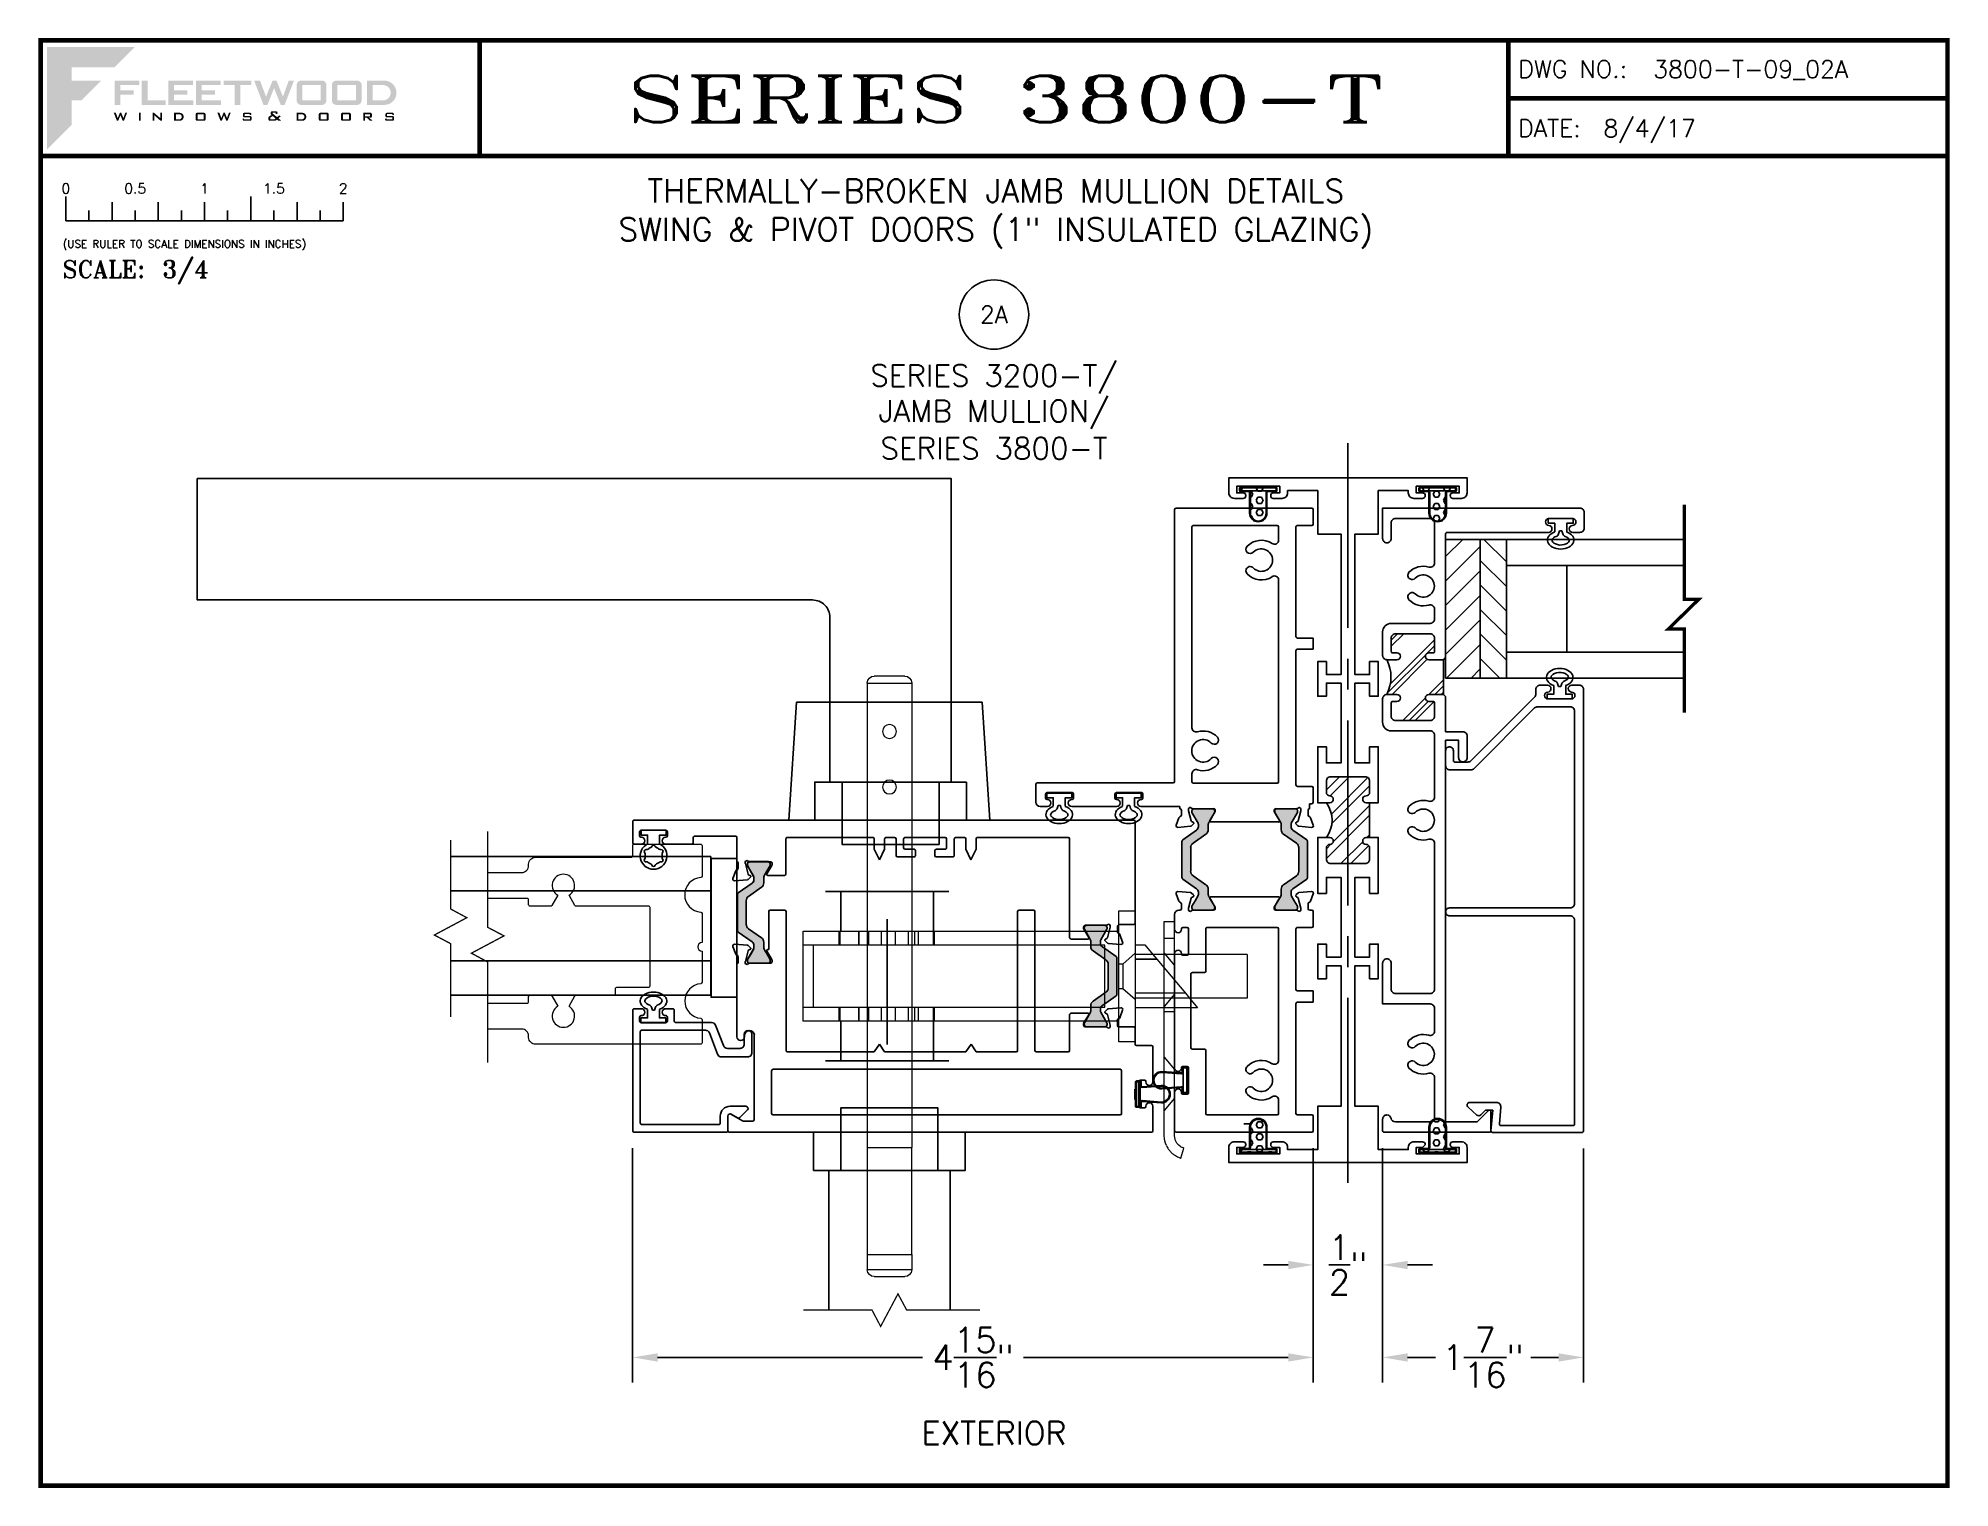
# Paper-space layout 'DETAIL 2A' of a CAD drawing. Extents: x 0.1 to 10.5, y 0.1 to 7.9.
# The model-space entities are those that its viewports show. They can reach past a viewport. Long polylines and large blocks are cut down to what shows.
import ezdxf
from ezdxf.enums import TextEntityAlignment as Align

# ---------------------------------------------------------------- set-up
doc = ezdxf.new("R2010")
doc.units = 0
doc.header["$MEASUREMENT"] = 0
for name, pattern in [('CENTER', [2, 1.25, -0.25, 0.25, -0.25]), ('CENTER2', [1.125, 0.75, -0.125, 0.125, -0.125]), ('HIDDEN', [0.375, 0.25, -0.125]), ('TRAZO_Y_PUNTO', [1, 0.5, -0.25, 0, -0.25])]:
    doc.linetypes.add(name, pattern=pattern)
doc.layers.get('0').update_dxf_attribs({"linetype": 'CONTINUOUS'})
doc.layers.get('Defpoints').update_dxf_attribs({"linetype": 'CONTINUOUS'})
for name, color, linetype in [('1', 7, 'CONTINUOUS'), ('Ballons', 7, 'CONTINUOUS'), ('Cen', 1, 'CENTER'), ('CENTERLINES', 40, 'CENTER'), ('DIM', 7, 'CONTINUOUS'), ('FRAME', 1, 'CONTINUOUS'), ('GLASS', 7, 'CONTINUOUS'), ('I-Strut', 7, 'CONTINUOUS'), ('INERTIA', 7, 'CONTINUOUS'), ('PROFILE NUMBER', 150, 'CONTINUOUS'), ('SETTING BLOCKS', 7, 'CONTINUOUS'), ('TEXT', 7, 'CONTINUOUS'), ('VENT', 5, 'CONTINUOUS')]:
    doc.layers.add(name, color=color, linetype=linetype)
doc.layers.add('VP', color=40, linetype='CONTINUOUS', plot=False)
doc.layers.get('VP').off()
doc.styles.add('ROMANS', font='romans')
doc.styles.add('ROMANT', font='romant')
doc.styles.add('SIMPLEX-094', font='simplex.shx', dxfattribs={"height": 0.094})
doc.styles.get("Standard").update_dxf_attribs({"font": 'simplex.shx'})
doc.dimstyles.new('THREE QUARTER SCALE', dxfattribs={"dimscale": 0.75, "dimtxt": 0.18, "dimasz": 0.18, "dimexe": 0.18, "dimexo": 0.125, "dimgap": 0.09, "dimtad": 0, "dimtih": 1, "dimtoh": 1, "dimdec": 4, "dimzin": 0, "dimdsep": 46, "dimlunit": 4, "dimtxsty": 'Standard', "dimcen": 0.09, "dimadec": 0, "dimazin": 0, "dimtfac": 1, "dimtdec": 4, "dimtofl": 0, "dimtmove": 0, "dimatfit": 3, "dimfxl": 0, "dimtolj": 1, "dimtzin": 0, "dimarcsym": 0})

psp = doc.layouts.new('DETAIL 2A')

# ---------------------------------------------------------------- texts
at = {"layer": 'TEXT', "color": 7}
psp.add_text('EXTERIOR', height=0.125, dxfattribs=at).set_placement((5.31325, 0.377175), align=Align.MIDDLE_CENTER)
at = {"layer": 'TEXT', "color": 7, "insert": (5.323046, 7.1565), "char_height": 0.125, "width": 5.42313964, "attachment_point": 2}
psp.add_mtext('THERMALLY-BROKEN{\\H1.091x; }JAMB MULLION DETAILS\\PSWING & PIVOT DOORS (1" INSULATED GLAZING)', dxfattribs=at)

msp = doc.modelspace()

# ---------------------------------------------------------------- blocks, each defined once
blk = doc.blocks.new('sectball')
blk.add_circle((0, 0), 0.125)
blk.add_attdef('NO', text='', height=0.062).set_placement((0, 0), align=Align.MIDDLE_CENTER)
for tag, p in [('LINE1', (0, -0.2588)), ('LINE2', (0, -0.3864)), ('LINE3', (0, -0.5214))]:
    blk.add_attdef(tag, text='', height=0.078).set_placement(p, align=Align.CENTER)
blk = doc.blocks.new('Fleetwood_Logo_6-10-15')
h = blk.add_hatch(color=154)
h.dxf.hatch_style = 1
h.paths.add_polyline_path([(0.2526, -0.0017), (0.0019, -0.0017), (0.0019, -0.2942), (0.0725, -0.2236), (0.0725, -0.1535), (0.1007, -0.1535), (0.1567, -0.0976), (0.0725, -0.0976), (0.0725, -0.0596), (0.1946, -0.0596)])
h = blk.add_hatch(color=251)
h.dxf.hatch_style = 1
h.paths.add_polyline_path([(0.2487, -0.1256), (0.2112, -0.1256), (0.2112, -0.1102), (0.2647, -0.1102), (0.2647, -0.0976), (0.1946, -0.0976), (0.1946, -0.1667), (0.2112, -0.1667), (0.2112, -0.1377), (0.2487, -0.1377)])
h = blk.add_hatch(color=251)
h.dxf.hatch_style = 1
h.paths.add_polyline_path([(0.2886, -0.0976), (0.272, -0.0976), (0.272, -0.1667), (0.3401, -0.1667), (0.3401, -0.1535), (0.2886, -0.1535)])
h = blk.add_hatch(color=251)
h.dxf.hatch_style = 1
h.paths.add_polyline_path([(0.4175, -0.0976), (0.3474, -0.0976), (0.3474, -0.1667), (0.4185, -0.1667), (0.4185, -0.1534), (0.364, -0.1534), (0.364, -0.1377), (0.4015, -0.1377), (0.4015, -0.1256), (0.364, -0.1256), (0.364, -0.1102), (0.4175, -0.1102)])
h = blk.add_hatch(color=251)
h.dxf.hatch_style = 1
h.paths.add_polyline_path([(0.4965, -0.0976), (0.4264, -0.0976), (0.4264, -0.1667), (0.4975, -0.1667), (0.4975, -0.1534), (0.443, -0.1534), (0.443, -0.1377), (0.4804, -0.1377), (0.4804, -0.1256), (0.443, -0.1256), (0.443, -0.1102), (0.4965, -0.1102)])
h = blk.add_hatch(color=251)
h.dxf.hatch_style = 1
h.paths.add_polyline_path([(0.5842, -0.0976), (0.5054, -0.0976), (0.5054, -0.1102), (0.5365, -0.1102), (0.5365, -0.1667), (0.5531, -0.1667), (0.5531, -0.1102), (0.5842, -0.1102)])
h = blk.add_hatch(color=251)
h.dxf.hatch_style = 1
h.paths.add_polyline_path([(0.6089, -0.0976), (0.5921, -0.0976), (0.6188, -0.1667), (0.63, -0.1667), (0.6489, -0.1192), (0.6679, -0.1667), (0.6789, -0.1667), (0.7056, -0.0976), (0.6908, -0.0976), (0.6742, -0.1433), (0.6558, -0.0976), (0.6446, -0.0976), (0.6261, -0.1433)])
h = blk.add_hatch(color=251)
h.dxf.hatch_style = 1
h.paths.add_polyline_path([(0.7853, -0.0976), (0.726, -0.0976, 0.414214), (0.7133, -0.1102), (0.7133, -0.154, 0.414214), (0.726, -0.1667), (0.7853, -0.1667, 0.414214), (0.798, -0.154), (0.798, -0.1102, 0.414214)])
h.paths.add_polyline_path([(0.7819, -0.1102), (0.7819, -0.154), (0.7294, -0.154), (0.7294, -0.1102)], flags=16)
h = blk.add_hatch(color=251)
h.dxf.hatch_style = 1
h.paths.add_polyline_path([(0.8856, -0.0976), (0.8262, -0.0976, 0.414214), (0.8136, -0.1102), (0.8136, -0.154, 0.414214), (0.8262, -0.1667), (0.8856, -0.1667, 0.414214), (0.8982, -0.154), (0.8982, -0.1102, 0.414214)])
h.paths.add_polyline_path([(0.8822, -0.1102), (0.8822, -0.154), (0.8296, -0.154), (0.8296, -0.1102)], flags=16)
h = blk.add_hatch(color=251)
h.dxf.hatch_style = 1
h.paths.add_polyline_path([(0.9632, -0.0976), (0.914, -0.0976), (0.914, -0.1667), (0.9632, -0.1667, 1)])
h.paths.add_polyline_path([(0.9301, -0.1102), (0.9593, -0.1102, -1), (0.9593, -0.154), (0.9301, -0.154)], flags=16)
h = blk.add_hatch(color=7)
h.dxf.hatch_style = 1
h.paths.add_polyline_path([(0.2301, -0.1891), (0.2251, -0.1891), (0.2196, -0.2043), (0.2134, -0.1891), (0.2097, -0.1891), (0.2035, -0.2043), (0.1978, -0.1891), (0.1922, -0.1891), (0.2011, -0.2121), (0.2048, -0.2121), (0.2112, -0.1963), (0.2175, -0.2121), (0.2212, -0.2121)])
h = blk.add_hatch(color=7)
h.dxf.hatch_style = 1
h.paths.add_polyline_path([(0.2691, -0.1891), (0.2637, -0.1891), (0.2637, -0.2118), (0.2637, -0.2121), (0.2691, -0.2121)])
h = blk.add_hatch(color=7)
h.dxf.hatch_style = 1
h.paths.add_polyline_path([(0.3077, -0.1964), (0.3259, -0.2121), (0.3298, -0.2121), (0.3298, -0.1891), (0.325, -0.1891), (0.325, -0.2047), (0.3067, -0.1891), (0.3029, -0.1891), (0.3029, -0.2121), (0.3077, -0.2121)])
h = blk.add_hatch(color=7)
h.dxf.hatch_style = 1
h.paths.add_polyline_path([(0.3801, -0.1891), (0.3637, -0.1891), (0.3637, -0.2121), (0.3801, -0.2121, 1)])
h.paths.add_polyline_path([(0.3691, -0.2079), (0.3691, -0.1933), (0.3788, -0.1933, -1), (0.3788, -0.2079)], flags=16)
h = blk.add_hatch(color=7)
h.dxf.hatch_style = 1
h.paths.add_polyline_path([(0.4537, -0.2079), (0.4537, -0.1933, 0.414214), (0.4495, -0.1891), (0.4297, -0.1891, 0.414214), (0.4255, -0.1933), (0.4255, -0.2079, 0.414214), (0.4297, -0.2121), (0.4495, -0.2121, 0.414214)])
h.paths.add_polyline_path([(0.4308, -0.2079), (0.4308, -0.1933), (0.4484, -0.1933), (0.4484, -0.2079)], flags=16)
h = blk.add_hatch(color=7)
h.dxf.hatch_style = 1
h.paths.add_polyline_path([(0.5253, -0.1891), (0.5203, -0.1891), (0.5148, -0.2043), (0.5087, -0.1891), (0.5049, -0.1891), (0.4988, -0.2043), (0.493, -0.1891), (0.4874, -0.1891), (0.4963, -0.2121), (0.5001, -0.2121), (0.5064, -0.1963), (0.5127, -0.2121), (0.5164, -0.2121)])
h = blk.add_hatch(color=7)
h.dxf.hatch_style = 1
h.paths.add_polyline_path([(0.5801, -0.1891), (0.5643, -0.1891, 0.414214), (0.56, -0.1933), (0.56, -0.1981, 0.414214), (0.5643, -0.2024), (0.58, -0.2024), (0.58, -0.2078), (0.5637, -0.2078), (0.5637, -0.2052), (0.5591, -0.2062), (0.5591, -0.2078, 0.414214), (0.5634, -0.2121), (0.5805, -0.2121, 0.414214), (0.5848, -0.2078), (0.5848, -0.2024, 0.414214), (0.5805, -0.1982), (0.5648, -0.1982), (0.5648, -0.193), (0.5798, -0.193), (0.5798, -0.1958), (0.5843, -0.1948), (0.5843, -0.1933, 0.414214)])
h = blk.add_hatch(color=7)
h.dxf.hatch_style = 1
h.paths.add_polyline_path([(0.645, -0.1913, -0.222262), (0.6447, -0.1906), (0.6447, -0.1892), (0.6535, -0.1892), (0.6535, -0.193), (0.6587, -0.1918), (0.6587, -0.189, 0.414214), (0.6544, -0.1847), (0.6437, -0.1847, 0.414214), (0.6394, -0.189), (0.6394, -0.1922, 0.222262), (0.6407, -0.1948), (0.6415, -0.1955), (0.6345, -0.1998, 0.260684), (0.6329, -0.2027), (0.6329, -0.2078, 0.414214), (0.6372, -0.2121), (0.6514, -0.2121, 0.17577), (0.6536, -0.2113), (0.657, -0.2085), (0.6614, -0.2121), (0.6699, -0.2121), (0.6613, -0.2049), (0.6676, -0.1997), (0.6637, -0.1964), (0.6574, -0.2017)])
h.paths.add_polyline_path([(0.6532, -0.2052), (0.6509, -0.2072, -0.17577), (0.6502, -0.2074), (0.6382, -0.2074), (0.6382, -0.2033, -0.260684), (0.6387, -0.2025), (0.6451, -0.1985)], flags=16)
h = blk.add_hatch(color=7)
h.dxf.hatch_style = 1
h.paths.add_polyline_path([(0.7294, -0.1891), (0.713, -0.1891), (0.713, -0.2121), (0.7294, -0.2121, 1)])
h.paths.add_polyline_path([(0.7184, -0.2079), (0.7184, -0.1933), (0.7281, -0.1933, -1), (0.7281, -0.2079)], flags=16)
h = blk.add_hatch(color=7)
h.dxf.hatch_style = 1
h.paths.add_polyline_path([(0.8045, -0.2079), (0.8045, -0.1933, 0.414214), (0.8003, -0.1891), (0.7805, -0.1891, 0.414214), (0.7763, -0.1933), (0.7763, -0.2079, 0.414214), (0.7805, -0.2121), (0.8003, -0.2121, 0.414214)])
h.paths.add_polyline_path([(0.7816, -0.2079), (0.7816, -0.1933), (0.7992, -0.1933), (0.7992, -0.2079)], flags=16)
h = blk.add_hatch(color=7)
h.dxf.hatch_style = 1
h.paths.add_polyline_path([(0.8678, -0.2079), (0.8678, -0.1933, 0.414214), (0.8636, -0.1891), (0.8438, -0.1891, 0.414214), (0.8396, -0.1933), (0.8396, -0.2079, 0.414214), (0.8438, -0.2121), (0.8636, -0.2121, 0.414214)])
h.paths.add_polyline_path([(0.8449, -0.2079), (0.8449, -0.1933), (0.8624, -0.1933), (0.8624, -0.2079)], flags=16)
h = blk.add_hatch(color=7)
h.dxf.hatch_style = 1
h.paths.add_polyline_path([(0.9277, -0.1993), (0.9277, -0.1933, 0.414214), (0.9235, -0.1891), (0.9028, -0.1891), (0.9028, -0.2121), (0.9082, -0.2121), (0.9082, -0.2035), (0.9131, -0.2035), (0.9224, -0.2121), (0.9303, -0.2121), (0.9197, -0.2035), (0.9235, -0.2035, 0.414214)])
h.paths.add_polyline_path([(0.9082, -0.1993), (0.9082, -0.1933), (0.9214, -0.1933, -0.414214), (0.9224, -0.1943), (0.9224, -0.1983, -0.414214), (0.9214, -0.1993)], flags=16)
h = blk.add_hatch(color=7)
h.dxf.hatch_style = 1
h.paths.add_polyline_path([(0.9867, -0.1982), (0.971, -0.1982), (0.971, -0.193), (0.9859, -0.193), (0.9859, -0.1958), (0.9905, -0.1948), (0.9905, -0.1933, 0.414214), (0.9863, -0.1891), (0.9705, -0.1891, 0.414214), (0.9662, -0.1933), (0.9662, -0.1981, 0.414214), (0.9705, -0.2024), (0.9862, -0.2024), (0.9862, -0.2078), (0.9699, -0.2078), (0.9699, -0.2052), (0.9653, -0.2062), (0.9653, -0.2078, 0.414214), (0.9696, -0.2121), (0.9867, -0.2121, 0.414214), (0.991, -0.2078), (0.991, -0.2024, 0.414214)])
blk = doc.blocks.new('A-SIZE_L')
for p, q in [((8.095, 7.907), (8.095, 7.282)), ((8.095, 7.594), (10.47, 7.594)), ((0.157, 7.282), (10.47, 7.282))]:
    blk.add_line(p, q)
at = {"const_width": 0.025}
for points in [[(0.157, 7.907), (10.47, 7.907), (10.47, 0.093), (0.157, 0.093), (0.157, 7.907)], [(2.532, 7.907), (2.532, 7.282)], [(8.095, 7.907), (8.095, 7.282)], [(8.095, 7.594), (10.47, 7.594)], [(0.157, 7.282), (10.47, 7.282)]]:
    blk.add_lwpolyline(points, dxfattribs=at)
at = {"xscale": 1.898091133004928, "yscale": 1.898091133004928, "zscale": 1.898091133004928}
blk.add_blockref('Fleetwood_Logo_6-10-15', (0.188, 7.875), dxfattribs=at)
for s, style, p in [('DWG NO.:', 'SIMPLEX-094', (8.149, 7.705)), ('DATE:', 'SIMPLEX-094', (8.148, 7.385)), ('SCALE:', 'ROMANT', (0.276, 6.623))]:
    blk.add_text(s, height=0.094, dxfattribs=dict(style=style)).set_placement(p)
for tag, p, style in [('DWG_NO', (8.878, 7.705), 'SIMPLEX-094'), ('DATE', (8.609, 7.385), 'SIMPLEX-094'), ('SCALE', (0.814, 6.623), 'ROMANT')]:
    blk.add_attdef(tag, p, '', height=0.094, dxfattribs=dict(style=style))
for tag, height, style, width, p, p2 in [('DWG_NO', 0.094, 'SIMPLEX-094', 2.60233, (8.876, 7.704), (10.367, 7.704)), ('PRODUCT', 0.25, 'ROMANT', 2.260212, (3.282, 7.465), (7.345, 7.465))]:
    blk.add_attdef(tag, text='', height=height, dxfattribs=dict(style=style, width=width)).set_placement(p, p2, align=Align.FIT)
blk = doc.blocks.new('Three Quarter')
for p, q in [((0.137, -0.219), (0.137, -0.35)), ((0.262, -0.294), (0.262, -0.35)), ((0.387, -0.249), (0.387, -0.35)), ((0.512, -0.294), (0.512, -0.35)), ((0.637, -0.249), (0.637, -0.35)), ((0.762, -0.294), (0.762, -0.35)), ((0.887, -0.249), (0.887, -0.35)), ((1.012, -0.294), (1.012, -0.35)), ((1.137, -0.219), (1.137, -0.35)), ((1.262, -0.294), (1.262, -0.35)), ((1.387, -0.249), (1.387, -0.35)), ((1.512, -0.294), (1.512, -0.35)), ((1.637, -0.249), (1.637, -0.35)), ((0.137, -0.35), (1.637, -0.35))]:
    blk.add_line(p, q)
for s, p in [('0', (0.137, -0.219)), ('0.5', (0.512, -0.219)), ('1', (0.887, -0.219)), ('1.5', (1.262, -0.219)), ('2', (1.637, -0.219))]:
    blk.add_text(s, height=0.055).set_placement(p, align=Align.BOTTOM_CENTER)
at = {"style": 'ROMANS'}
blk.add_text('(USE RULER TO SCALE DIMENSIONS IN INCHES)', height=0.04115, dxfattribs=at).set_placement((0.12, -0.495))
blk = doc.blocks.new('*D86')
at = {"layer": 'Defpoints', "color": 0}
for p in [(3.359, 2.011), (7.04, 2.011), (7.04, 0.786)]:
    blk.add_point(p, dxfattribs=at)
at = {"layer": 'DIM', "color": 0, "lineweight": -2}
for p, q in [((3.359, 1.918), (3.359, 0.651)), ((7.04, 1.917), (7.04, 0.651)), ((3.494, 0.786), (4.927, 0.786)), ((6.905, 0.786), (5.473, 0.786))]:
    blk.add_line(p, q, dxfattribs=at)
at = {"layer": 'DIM', "color": 0}
for points in [[(3.494, 0.808), (3.494, 0.763), (3.359, 0.786)], [(6.905, 0.808), (6.905, 0.763), (7.04, 0.786)]]:
    blk.add_solid(points, dxfattribs=at)
at = {"layer": 'DIM', "color": 0, "insert": (5.2, 0.786), "char_height": 0.135, "attachment_point": 5}
blk.add_mtext('\\A1;4{\\H1.000000x;\\S15/16;}"', dxfattribs=at)
blk = doc.blocks.new('*D87')
at = {"layer": 'Defpoints', "color": 0}
for p in [(7.04, 2.011), (7.415, 2.011), (7.415, 1.286)]:
    blk.add_point(p, dxfattribs=at)
at = {"layer": 'DIM', "color": 0, "lineweight": -2}
for p, q in [((7.04, 1.917), (7.04, 1.151)), ((7.415, 1.917), (7.415, 1.151)), ((6.905, 1.286), (6.77, 1.286)), ((7.55, 1.286), (7.685, 1.286))]:
    blk.add_line(p, q, dxfattribs=at)
at = {"layer": 'DIM', "color": 0}
for points in [[(6.905, 1.308), (6.905, 1.263), (7.04, 1.286)], [(7.55, 1.308), (7.55, 1.263), (7.415, 1.286)]]:
    blk.add_solid(points, dxfattribs=at)
at = {"layer": 'DIM', "color": 0, "insert": (7.228, 1.286), "char_height": 0.135, "attachment_point": 5}
blk.add_mtext('\\A1;{\\H1.000000x;\\S1/2;}"', dxfattribs=at)
blk = doc.blocks.new('*D88')
at = {"layer": 'Defpoints', "color": 0}
for p in [(7.415, 2.011), (8.502, 2.01), (8.502, 0.786)]:
    blk.add_point(p, dxfattribs=at)
at = {"layer": 'DIM', "color": 0, "lineweight": -2}
for p, q in [((7.415, 1.917), (7.415, 0.651)), ((8.502, 1.916), (8.502, 0.651)), ((7.55, 0.786), (7.701, 0.786)), ((8.367, 0.786), (8.216, 0.786))]:
    blk.add_line(p, q, dxfattribs=at)
at = {"layer": 'DIM', "color": 0}
for points in [[(7.55, 0.808), (7.55, 0.763), (7.415, 0.786)], [(8.367, 0.808), (8.367, 0.763), (8.502, 0.786)]]:
    blk.add_solid(points, dxfattribs=at)
at = {"layer": 'DIM', "color": 0, "insert": (7.958, 0.786), "char_height": 0.135, "attachment_point": 5}
blk.add_mtext('\\A1;1{\\H1.000000x;\\S7/16;}"', dxfattribs=at)
blk = doc.blocks.new('Q250T190')
for p, q in [((-0.063, 0.181), (-0.053, 0.041)), ((-0.057, 0.181), (-0.047, 0.04)), ((0.057, 0.172), (0.047, 0.04)), ((0.063, 0.181), (0.053, 0.041)), ((0.057, 0.18), (0.057, 0.172)), ((-0.095, 0.001), (-0.095, 0.026)), ((-0.089, 0.023), (-0.089, 0.004)), ((-0.088, 0.033), (-0.06, 0.033)), ((-0.06, 0.027), (-0.085, 0.027)), ((-0.085, 0), (0.085, 0)), ((-0.06, 0.027), (0.085, 0.027)), ((-0.035, -0.006), (-0.041, 0)), ((-0.035, -0.006), (-0.035, 0)), ((0.06, 0.033), (0.088, 0.033)), ((0.089, 0.004), (0.089, 0.023)), ((0.095, 0.026), (0.095, 0.001)), ((-0.088, -0.006), (-0.041, -0.006)), ((-0.035, -0.012), (-0.041, -0.006)), ((-0.035, -0.006), (0.088, -0.006)), ((0.035, -0.012), (-0.035, -0.012)), ((0.035, -0.012), (0.035, -0.006))]:
    blk.add_line(p, q)
for centre, radius, start, end in [((0, 0.181), 0.063, 0, 180), ((0, 0.18), 0.057, 359.3779, 179.3779), ((-0.088, 0.026), 0.007, 90, 180), ((-0.088, 0.001), 0.007, 180, 270), ((-0.085, 0.023), 0.0035, 90, 180), ((-0.085, 0.004), 0.0035, 180, 270), ((-0.06, 0.04), 0.007, 270, 4.2588), ((0.06, 0.04), 0.013, 180, 270), ((0.06, 0.04), 0.007, 175.7412, 270), ((0.085, 0.004), 0.0035, 270, 0), ((0.088, 0.001), 0.007, 270, 0)]:
    blk.add_arc(centre, radius, start, end)
at = {"extrusion": (0, 0, -1)}
for centre, radius, start, end in [((0.06, 0.04), 0.013, 180, 270.0001), ((-0.085, 0.023), 0.0035, 90, 180), ((-0.088, 0.026), 0.007, 90, 180)]:
    blk.add_arc(centre, radius, start, end, dxfattribs=at)
blk = doc.blocks.new('LEVER')
at = {"linetype": 'Continuous'}
blk.add_lwpolyline([(0.35, 0.25), (0.4375, 0.25), (0.4375, 2.4375), (-5, 2.4375), (-5, 1.5625), (-0.5625, 1.5625, -0.4142136), (-0.4375, 1.4375), (-0.4375, 0.25), (-0.35, 0.25), (-0.35, -0.2), (0.35, -0.2)], format="xyb", close=True, dxfattribs=at)
at = {"linetype": 'Continuous', "flags": 128}
blk.add_lwpolyline([(0.547, 0.25), (0.547, -0.025), (-0.547, -0.025), (-0.547, 0.25)], close=True, dxfattribs=at)
blk = doc.blocks.new('THURMTURN2')
for p, q in [((-0.725, 0), (0.725, 0)), ((-0.725, 0), (-0.67, -0.85)), ((0.67, -0.85), (0.725, 0)), ((-0.67, -0.85), (0.67, -0.85))]:
    blk.add_line(p, q)
blk = doc.blocks.new('25199')
at = {"layer": 'PROFILE NUMBER', "color": 5}
for p, q in [((-0.015, 0.111), (-0.008, 0.09)), ((-0.008, 0.09), (0.008, 0.09)), ((0.008, 0.09), (0.015, 0.111))]:
    blk.add_line(p, q, dxfattribs=at)
blk.add_lwpolyline([(-0.043, 0.096), (-0.043, 0.034), (-0.09, 0.034), (-0.09, 0), (0.09, 0), (0.09, 0.034), (0.043, 0.034), (0.043, 0.096)], dxfattribs=at)
for centre, start, end in [((-0.043, 0.101), 19.8289, 69.2012), ((0.043, 0.101), 110.7697, 160.1945)]:
    blk.add_arc(centre, 0.03, start, end, dxfattribs=at)
blk.add_ellipse((0, 0.155), major_axis=(-0.0958, 0), ratio=0.680816, start_param=2.033109, end_param=7.391692, dxfattribs=at)
blk.add_open_spline([(0.033, 0.129), (0.046, 0.134), (0.055, 0.141), (0.064, 0.156), (0.064, 0.161), (0.049, 0.179), (0.03, 0.189), (-0.014, 0.193), (-0.037, 0.186), (-0.062, 0.168), (-0.063, 0.16), (-0.06, 0.147), (-0.05, 0.135), (-0.033, 0.129)], degree=3, knots=[2.056982, 2.056982, 2.056982, 2.056982, 2.724403, 2.724403, 3.660137, 3.660137, 4.595871, 4.595871, 5.531605, 5.531605, 6.467339, 6.467339, 7.36772, 7.36772, 7.36772, 7.36772], dxfattribs=at)
blk = doc.blocks.new('CORNER BLOCK')
at = {"layer": 'GLASS', "color": 7, "const_width": 0.0094}
blk.add_lwpolyline([(2.21, 15.301), (2.21, 16.028), (2.327, 16.091), (2.092, 16.216), (2.21, 16.278), (2.21, 16.969)], dxfattribs=at)
at = {"layer": 'INERTIA', "color": 4, "lineweight": 13}
for points in [[(2.21, 16.673), (1.964, 16.673, -0.414214), (1.914, 16.723), (1.914, 16.733, 0.414214), (1.864, 16.783), (1.174, 16.783, -0.414214), (1.164, 16.793), (1.164, 16.867, 0.414214), (1.154, 16.877), (0.674, 16.877, 0.414214), (0.664, 16.867), (0.664, 16.647, 0.392661), (0.673, 16.637, -0.928477), (0.673, 16.387, 0.392661), (0.664, 16.377), (0.664, 16.168, -1), (0.664, 16.106), (0.664, 15.881, 0.392661), (0.673, 15.871, -0.928477), (0.673, 15.622, 0.392661), (0.664, 15.612), (0.664, 15.444, 0.414214), (0.674, 15.434), (1.864, 15.434, 0.414214), (1.914, 15.484), (1.914, 15.494, -0.414214), (1.964, 15.544), (2.21, 15.544)], [(2.21, 15.731), (1.924, 15.731, -0.414214), (1.914, 15.741), (1.914, 15.778, 0.414214), (1.904, 15.788), (1.756, 15.788, 0.267949), (1.747, 15.783), (1.704, 15.708, -3.732051), (1.623, 15.708), (1.58, 15.783, 0.267949), (1.571, 15.788), (1.299, 15.788, -0.414214), (1.289, 15.798), (1.289, 15.835, 0.414214), (1.279, 15.845), (1.049, 15.845, -0.414214), (1.039, 15.855), (1.039, 16.42, -0.414214), (1.049, 16.43), (1.571, 16.43, 0.267949), (1.58, 16.435), (1.623, 16.509, -3.732051), (1.704, 16.509), (1.747, 16.435, 0.267949), (1.756, 16.43), (1.904, 16.43, 0.414214), (1.914, 16.44), (1.914, 16.476, -0.414214), (1.924, 16.486), (2.21, 16.486)]]:
    blk.add_lwpolyline(points, format="xyb", dxfattribs=at)
blk = doc.blocks.new('25030')
at = {"layer": 'PROFILE NUMBER', "color": 5}
for points in [[(0.09, 0), (0.09, 0.034), (0.043, 0.034), (0.043, 0.098, 4.248853), (-0.043, 0.098), (-0.043, 0.034), (-0.09, 0.034), (-0.09, 0)], [(-0.053, 0.139, -0.229044), (-0.04, 0.136, 0.08868), (-0.021, 0.125, -0.229044), (-0.012, 0.115, 0.719466), (0.012, 0.115, -0.229044), (0.021, 0.125, 0.08868), (0.04, 0.136, -0.229044), (0.053, 0.139, 0.719466), (0.065, 0.16, -0.229044), (0.061, 0.173, 0.08868), (0.061, 0.195, -0.229044), (0.065, 0.208, 0.719466), (0.053, 0.228, -0.229044), (0.04, 0.231, 0.08868), (0.021, 0.242, -0.229044), (0.012, 0.252, 0.719466), (-0.012, 0.252, -0.229044), (-0.021, 0.242, 0.08868), (-0.04, 0.231, -0.229044), (-0.053, 0.228, 0.719466), (-0.065, 0.208, -0.229044), (-0.061, 0.195, 0.08868), (-0.061, 0.173, -0.229044), (-0.065, 0.16, 0.719466)]]:
    blk.add_lwpolyline(points, format="xyb", close=True, dxfattribs=at)
blk = doc.blocks.new('23203')
at = {"color": 7, "linetype": 'Continuous', "lineweight": 15}
for p, q in [((12.691, 68.694), (12.911, 68.694)), ((12.641, 68.534), (12.641, 68.644)), ((12.961, 68.644), (12.641, 68.644)), ((12.641, 68.534), (12.961, 68.534)), ((12.641, 67.764), (12.641, 68.534)), ((12.961, 68.534), (12.961, 68.644)), ((12.961, 68.534), (12.961, 67.764)), ((12.641, 67.764), (12.961, 67.764)), ((12.641, 64.414), (12.641, 67.764)), ((12.961, 64.414), (12.961, 67.764)), ((12.641, 64.414), (12.961, 64.414)), ((12.911, 64.364), (12.691, 64.364))]:
    blk.add_line(p, q, dxfattribs=at)
for centre in [(12.801, 65.164), (12.801, 64.764)]:
    blk.add_circle(centre, 0.05, dxfattribs=at)
for centre, start, end in [((12.691, 68.644), 90, 180), ((12.911, 68.644), 0, 90), ((12.691, 64.414), 180, 270), ((12.911, 64.414), 270, 0)]:
    blk.add_arc(centre, 0.05, start, end, dxfattribs=at)
blk = doc.blocks.new('hdgh')
at = {"color": 3, "linetype": 'TRAZO_Y_PUNTO'}
for p, q in [((1.226, 0.61), (2.115, 0.61)), ((1.226, -0.61), (2.115, -0.61))]:
    blk.add_line(p, q, dxfattribs=at)
at = {"ltscale": 0.25}
for p, q in [((1.336, 0.61), (1.336, 0.325)), ((2.005, 0.61), (2.005, 0.325)), ((1.336, -0.325), (1.336, -0.61)), ((2.005, -0.325), (2.005, -0.61))]:
    blk.add_line(p, q, dxfattribs=at)
at = {"color": 7, "linetype": 'Continuous', "lineweight": 15}
for p, q in [((-0.118, -0.472), (-0.118, 0.473)), ((-0.118, 0.473), (0, 0.473)), ((0, 0.473), (0, -0.472)), ((0, 0.325), (2.276, 0.325)), ((2.276, 0.325), (2.276, 0.225)), ((0.1, 0.225), (0.1, -0.225)), ((0.1, 0.225), (2.276, 0.225)), ((2.276, 0.225), (2.276, -0.225)), ((0.1, -0.225), (2.276, -0.225)), ((2.276, -0.225), (2.276, -0.325)), ((2.276, -0.325), (0, -0.325)), ((0, -0.472), (-0.118, -0.472))]:
    blk.add_line(p, q, dxfattribs=at)
at = {"color": 7, "linetype": 'HIDDEN', "lineweight": 0}
for p, q in [((1.329, 0.325), (1.329, 0.225)), ((1.336, 0.325), (1.336, 0.225)), ((1.447, 0.225), (1.447, 0.325)), ((1.473, 0.225), (1.473, 0.325)), ((1.519, 0.225), (1.519, 0.325)), ((1.612, 0.225), (1.612, 0.325)), ((1.712, 0.225), (1.712, 0.325)), ((1.804, 0.225), (1.804, 0.325)), ((1.873, 0.225), (1.873, 0.325)), ((1.877, 0.225), (1.877, 0.325)), ((2.011, 0.225), (2.011, 0.325)), ((2.018, 0.225), (2.018, 0.325)), ((-0.481, 0.123), (-0.51, 0.158)), ((-0.029, 0.089), (-0.118, 0.166)), ((2.201, 0.225), (2.201, -0.225)), ((-0.029, -0.088), (-0.029, 0.089)), ((0, 0.089), (-0.029, 0.089)), ((-0.118, -0.166), (-0.029, -0.088)), ((-0.029, -0.088), (0, -0.088)), ((1.329, -0.225), (1.329, -0.325)), ((1.336, -0.225), (1.336, -0.325)), ((1.447, -0.325), (1.447, -0.225)), ((1.473, -0.325), (1.473, -0.225)), ((1.519, -0.325), (1.519, -0.225)), ((1.612, -0.325), (1.612, -0.225)), ((1.712, -0.325), (1.712, -0.225)), ((1.804, -0.325), (1.804, -0.225)), ((1.873, -0.325), (1.873, -0.225)), ((1.877, -0.325), (1.877, -0.225)), ((2.011, -0.325), (2.011, -0.225)), ((2.018, -0.325), (2.018, -0.225))]:
    blk.add_line(p, q, dxfattribs=at)
at = {"color": 1, "linetype": 'Continuous', "lineweight": 15}
for p, q in [((-0.925, 0.158), (-0.118, 0.158)), ((-0.925, -0.157), (-0.925, 0.158)), ((-0.925, -0.157), (-0.118, -0.157))]:
    blk.add_line(p, q, dxfattribs=at)
at = {"color": 5, "linetype": 'Continuous', "lineweight": 15}
for p, q in [((-0.568, 0.227), (-0.118, 0.227)), ((-0.51, 0.158), (-0.568, 0.227)), ((-0.188, -0.226), (-0.246, -0.157)), ((-0.118, -0.226), (-0.188, -0.226))]:
    blk.add_line(p, q, dxfattribs=at)
at = {"color": 5, "linetype": 'HIDDEN', "lineweight": 0}
for p, q in [((-0.481, 0.123), (-0.118, 0.123)), ((-0.275, -0.123), (-0.481, 0.123)), ((-0.481, 0.123), (-0.118, 0.123)), ((-0.246, -0.157), (-0.275, -0.123)), ((-0.118, -0.123), (-0.275, -0.123)), ((-0.275, -0.123), (-0.118, -0.123))]:
    blk.add_line(p, q, dxfattribs=at)
at = {"layer": 'Cen'}
blk.add_line((1.67, 0.493), (1.67, -0.412), dxfattribs=at)
blk = doc.blocks.new('24993')
at = {"color": 7, "linetype": 'Continuous', "lineweight": 15}
for p, q in [((0, 0), (-0.075, 0)), ((-0.075, -0.156), (-0.075, 0)), ((0, -0.156), (0, 0)), ((-0.075, -1.416), (-0.075, -0.156)), ((0, -1.545), (0, -0.156)), ((-0.075, -1.545), (-0.075, -1.416)), ((-0.119, -1.705), (-0.141, -1.633))]:
    blk.add_line(p, q, dxfattribs=at)
at = {"color": 7, "linetype": 'HIDDEN', "lineweight": 0}
for p, q in [((0, -0.12), (-0.075, -0.12)), ((0, -0.228), (-0.075, -0.317)), ((-0.075, -0.523), (0, -0.612)), ((-0.075, -0.651), (0, -0.651)), ((0, -0.978), (-0.075, -1.067)), ((-0.075, -1.273), (0, -1.363))]:
    blk.add_line(p, q, dxfattribs=at)
at = {"color": 7, "linetype": 'Continuous', "lineweight": 15}
blk.add_arc((-0.167, -1.545), 0.167, 335.1087, 0, dxfattribs=at)
for points, knots in [([(-0.141, -1.633), (-0.141, -1.633), (-0.138, -1.632), (-0.13, -1.629), (-0.127, -1.628), (-0.119, -1.624), (-0.115, -1.621), (-0.107, -1.615), (-0.102, -1.611), (-0.094, -1.601), (-0.09, -1.595), (-0.083, -1.582), (-0.08, -1.575), (-0.076, -1.561), (-0.075, -1.553), (-0.075, -1.545)], [0, 0, 0, 0, 0.25, 0.25, 0.375, 0.375, 0.5, 0.5, 0.625, 0.625, 0.75, 0.75, 0.875, 0.875, 1, 1, 1, 1]), ([(-0.016, -1.615), (-0.019, -1.623), (-0.024, -1.631), (-0.033, -1.645), (-0.039, -1.652), (-0.05, -1.665), (-0.056, -1.67), (-0.069, -1.68), (-0.075, -1.684), (-0.086, -1.691), (-0.091, -1.694), (-0.101, -1.699), (-0.105, -1.7), (-0.112, -1.703), (-0.115, -1.704), (-0.118, -1.705), (-0.119, -1.705), (-0.119, -1.705)], [0, 0, 0, 0, 0.125, 0.125, 0.25, 0.25, 0.375, 0.375, 0.5, 0.5, 0.625, 0.625, 0.75, 0.75, 0.875, 0.875, 1, 1, 1, 1])]:
    blk.add_open_spline(points, degree=3, knots=knots, dxfattribs=at)
blk = doc.blocks.new('3201-1_Block_Frame_Component')
for p, q in [((-0.053, 0), (0.053, 0)), ((1.423, 0), (1.528, 0)), ((1.603, -0.02), (1.657, 0)), ((1.657, 0), (1.657, 0)), ((-0.063, -0.99), (-0.063, -0.01)), ((0.062, -0.01), (0.062, -0.115)), ((0.072, -0.125), (0.865, -0.125)), ((0.875, -0.115), (0.875, 0)), ((0.875, 0), (0.956, 0)), ((0.956, 0), (0.956, -0.115)), ((0.966, -0.125), (1.403, -0.125)), ((1.413, -0.115), (1.413, -0.01)), ((1.538, -0.01), (1.538, -0.026)), ((1.538, -0.118), (1.538, -0.27)), ((1.55, -0.089), (1.541, -0.089)), ((1.549, -0.038), (1.584, -0.038)), ((1.625, -0.109), (1.553, -0.089)), ((1.635, -0.121), (1.633, -0.117)), ((1.662, -0.111), (1.648, -0.125)), ((1.673, -0.012), (1.665, -0.104)), ((0.062, -0.26), (0.062, -0.765)), ((0.168, -0.25), (0.072, -0.25)), ((1.403, -0.25), (0.457, -0.25)), ((1.413, -0.765), (1.413, -0.26)), ((1.564, -0.28), (1.623, -0.244)), ((1.634, -0.251), (1.634, -0.738)), ((1.549, -0.282), (1.558, -0.282)), ((0.072, -0.775), (0.527, -0.775)), ((0.537, -0.785), (0.537, -0.873)), ((1.088, -0.873), (1.088, -0.785)), ((1.098, -0.775), (1.403, -0.775)), ((1.538, -0.719), (1.538, -0.871)), ((1.558, -0.707), (1.549, -0.707)), ((1.623, -0.745), (1.564, -0.709)), ((0.212, -0.91), (0.212, -0.94)), ((0.402, -0.9), (0.222, -0.9)), ((0.222, -0.95), (0.224, -0.95)), ((0.4, -0.95), (0.402, -0.95)), ((0.412, -0.94), (0.412, -0.91)), ((0.547, -0.883), (1.078, -0.883)), ((1.213, -0.91), (1.213, -0.94)), ((1.403, -0.9), (1.223, -0.9)), ((1.223, -0.95), (1.225, -0.95)), ((1.401, -0.95), (1.403, -0.95)), ((1.413, -0.94), (1.413, -0.91)), ((1.538, -0.963), (1.538, -0.97)), ((1.541, -0.9), (1.55, -0.9)), ((1.584, -0.951), (1.549, -0.951)), ((1.553, -0.9), (1.625, -0.88)), ((1.633, -0.872), (1.635, -0.868)), ((1.648, -0.864), (1.662, -0.878)), ((1.665, -0.885), (1.673, -0.977)), ((0.224, -1), (-0.053, -1)), ((0.249, -0.975), (0.249, -0.975)), ((0.375, -0.975), (0.375, -0.975)), ((1.225, -1), (0.4, -1)), ((1.25, -0.975), (1.25, -0.975)), ((1.376, -0.975), (1.376, -0.975)), ((1.508, -1), (1.401, -1)), ((1.657, -0.989), (1.603, -0.969)), ((1.657, -0.989), (1.657, -0.989))]:
    blk.add_line(p, q)
for centre, radius, start, end in [((-0.053, -0.01), 0.01, 90, 180), ((1.423, -0.01), 0.01, 90, 180), ((1.528, -0.01), 0.01, 0, 90), ((1.661, -0.011), 0.0116, 355, 110), ((0.053, -0.01), 0.01, 0, 90), ((0.072, -0.115), 0.01, 180, 270), ((0.865, -0.115), 0.01, 270, 0), ((0.966, -0.115), 0.01, 180, 270), ((1.403, -0.115), 0.01, 270, 0), ((1.541, -0.101), 0.0116, 90, 228.1897), ((1.526, -0.118), 0.0116, 0, 48.1897), ((1.549, -0.026), 0.0116, 180, 270), ((1.55, -0.101), 0.0116, 75, 90), ((1.584, -0.026), 0.0116, 270, 349.0957), ((1.607, -0.031), 0.0116, 110, 169.0957), ((1.622, -0.12), 0.0116, 15, 75), ((1.642, -0.119), 0.00775, 195, 315), ((1.653, -0.103), 0.0116, 315, 355), ((0.072, -0.26), 0.01, 90, 180), ((0.168, -0.28), 0.03, 326.6925, 90), ((0.457, -0.28), 0.03, 90, 213.3075), ((1.403, -0.26), 0.01, 0, 90), ((1.549, -0.27), 0.0116, 180, 270), ((1.627, -0.251), 0.00775, 360, 121.4), ((0.312, -0.375), 0.143, 146.6925, 225.9315), ((0.312, -0.375), 0.081, 314.0685, 225.9315), ((0.312, -0.375), 0.143, 314.0685, 33.3075), ((1.558, -0.27), 0.0116, 270, 301.4), ((0.235, -0.455), 0.031, 225.9315, 332), ((0.235, -0.455), 0.031, 332, 45.9315), ((0.39, -0.455), 0.031, 134.0685, 208), ((0.39, -0.455), 0.031, 208, 314.0685), ((0.072, -0.765), 0.01, 180, 270), ((0.527, -0.785), 0.01, 0, 90), ((1.098, -0.785), 0.01, 90, 180), ((1.403, -0.765), 0.01, 270, 0), ((1.549, -0.719), 0.0116, 90, 180), ((1.558, -0.719), 0.0116, 58.6, 90), ((1.627, -0.738), 0.00775, 238.6, 360), ((0.222, -0.91), 0.01, 90, 180), ((0.222, -0.94), 0.01, 180, 270), ((0.225, -0.975), 0.0248, 359.8478, 90.3675), ((0.4, -0.975), 0.0248, 89.6325, 180.1522), ((0.402, -0.91), 0.01, 360, 90), ((0.402, -0.94), 0.01, 270, 0), ((0.547, -0.873), 0.01, 180, 270), ((1.078, -0.873), 0.01, 270, 0), ((1.223, -0.91), 0.01, 90, 180), ((1.223, -0.94), 0.01, 180, 270), ((1.225, -0.975), 0.0248, 359.8478, 90.3675), ((1.4, -0.975), 0.0248, 89.6325, 180.1522), ((1.403, -0.91), 0.01, 360, 90), ((1.403, -0.94), 0.01, 270, 360), ((1.541, -0.888), 0.0116, 131.8103, 270), ((1.526, -0.871), 0.0116, 311.8103, 360), ((1.549, -0.963), 0.0116, 90, 180), ((1.55, -0.888), 0.0116, 270, 285), ((1.584, -0.963), 0.0116, 10.9043, 90), ((1.607, -0.958), 0.0116, 190.9043, 250), ((1.622, -0.869), 0.0116, 285, 345), ((1.642, -0.87), 0.00775, 45, 165), ((1.653, -0.886), 0.0116, 5, 45), ((-0.053, -0.99), 0.01, 180, 270), ((0.224, -0.975), 0.025, 270, 360), ((0.4, -0.975), 0.025, 180, 270), ((1.225, -0.975), 0.025, 270, 360), ((1.401, -0.975), 0.025, 180, 270), ((1.508, -0.97), 0.03, 270.0001, 0), ((1.661, -0.978), 0.0116, 250, 5)]:
    blk.add_arc(centre, radius, start, end)
blk = doc.blocks.new('25198-18.6mmX6.0mm_Std_I-Strut')
at = {"layer": 'I-Strut'}
h = blk.add_hatch(color=256, dxfattribs=at)
h.dxf.hatch_style = 1
h.paths.add_polyline_path([(0.142, -0.005, 0.244698), (0.132, 0), (-0.132, 0, 0.244698), (-0.142, -0.005), (-0.211, -0.105, -0.244698), (-0.237, -0.118), (-0.255, -0.118, -0.131652), (-0.261, -0.117), (-0.299, -0.095), (-0.338, -0.072, 0.131652), (-0.342, -0.071), (-0.35, -0.071, 0.414214), (-0.366, -0.087), (-0.366, -0.106), (-0.366, -0.201), (-0.366, -0.22, 0.414214), (-0.35, -0.236), (-0.342, -0.236, 0.131652), (-0.338, -0.235), (-0.299, -0.213), (-0.269, -0.195, -0.131652), (-0.246, -0.189), (-0.214, -0.189, 0.244698), (-0.182, -0.172), (-0.117, -0.08, -0.244698), (-0.085, -0.063), (0.085, -0.063, -0.244698), (0.117, -0.08), (0.182, -0.172, 0.244698), (0.214, -0.189), (0.246, -0.189, -0.131652), (0.269, -0.195), (0.338, -0.235, 0.131652), (0.342, -0.236), (0.35, -0.236, 0.414214), (0.366, -0.22), (0.366, -0.201), (0.366, -0.106), (0.366, -0.087, 0.414214), (0.35, -0.071), (0.342, -0.071, 0.131652), (0.338, -0.072), (0.261, -0.117, -0.131652), (0.255, -0.118), (0.237, -0.118, -0.244698), (0.211, -0.105)])
for p, q in [((-0.132, 0), (0.132, 0)), ((-0.366, -0.106), (-0.366, -0.087)), ((-0.366, -0.201), (-0.366, -0.106)), ((-0.35, -0.071), (-0.342, -0.071)), ((-0.338, -0.072), (-0.299, -0.095)), ((-0.299, -0.095), (-0.261, -0.117)), ((-0.255, -0.118), (-0.237, -0.118)), ((-0.211, -0.105), (-0.142, -0.005)), ((-0.117, -0.08), (-0.182, -0.172)), ((0.085, -0.063), (-0.085, -0.063)), ((0.182, -0.172), (0.117, -0.08)), ((0.142, -0.005), (0.211, -0.105)), ((0.237, -0.118), (0.255, -0.118)), ((0.261, -0.117), (0.338, -0.072)), ((0.342, -0.071), (0.35, -0.071)), ((0.366, -0.087), (0.366, -0.106)), ((0.366, -0.106), (0.366, -0.201)), ((-0.366, -0.22), (-0.366, -0.201)), ((-0.342, -0.236), (-0.35, -0.236)), ((-0.299, -0.213), (-0.338, -0.235)), ((-0.269, -0.195), (-0.299, -0.213)), ((-0.214, -0.189), (-0.246, -0.189)), ((0.246, -0.189), (0.214, -0.189)), ((0.338, -0.235), (0.269, -0.195)), ((0.35, -0.236), (0.342, -0.236)), ((0.366, -0.201), (0.366, -0.22))]:
    blk.add_line(p, q, dxfattribs=at)
for centre, radius, start, end in [((-0.132, -0.012), 0.0118, 90, 145), ((0.132, -0.012), 0.0118, 35, 90), ((-0.35, -0.087), 0.0157, 90, 180), ((-0.342, -0.079), 0.00787, 60, 90), ((-0.255, -0.106), 0.0118, 240, 270), ((-0.237, -0.087), 0.0315, 270, 325), ((-0.085, -0.102), 0.0394, 90, 145), ((0.085, -0.102), 0.0394, 35, 90), ((0.237, -0.087), 0.0315, 215, 270), ((0.255, -0.106), 0.0118, 270, 300), ((0.342, -0.079), 0.00787, 90, 120), ((0.35, -0.087), 0.0157, 360, 90), ((-0.35, -0.22), 0.0157, 180, 270), ((-0.342, -0.228), 0.00787, 270, 300), ((-0.246, -0.236), 0.0472, 90, 120), ((-0.214, -0.15), 0.0394, 270, 325), ((0.214, -0.15), 0.0394, 215, 270), ((0.246, -0.236), 0.0472, 60, 90), ((0.342, -0.228), 0.00787, 240, 270), ((0.35, -0.22), 0.0157, 270, 0)]:
    blk.add_arc(centre, radius, start, end, dxfattribs=at)
blk = doc.blocks.new('3201-2_Block_Frame_Component')
for p, q in [((-2.17, -0.02), (-2.224, 0)), ((-2.224, 0), (-2.224, 0)), ((-1.954, 0), (-2.059, 0)), ((-0.875, 0), (-0.955, 0)), ((-0.955, 0), (-0.955, -0.115)), ((-0.875, -0.115), (-0.875, 0)), ((0.052, 0), (-0.053, 0)), ((-2.24, -0.012), (-2.232, -0.104)), ((-2.229, -0.111), (-2.215, -0.125)), ((-2.202, -0.121), (-2.2, -0.117)), ((-2.192, -0.109), (-2.12, -0.089)), ((-2.116, -0.038), (-2.151, -0.038)), ((-2.117, -0.089), (-2.108, -0.089)), ((-2.069, -0.027), (-2.105, -0.027)), ((-2.105, -0.118), (-2.105, -0.27)), ((-2.069, -0.01), (-2.069, -0.027)), ((-1.944, -0.115), (-1.944, -0.01)), ((-0.965, -0.125), (-1.934, -0.125)), ((-0.073, -0.125), (-0.865, -0.125)), ((-0.063, -0.01), (-0.063, -0.115)), ((0.062, -0.99), (0.062, -0.01)), ((-2.201, -0.251), (-2.201, -0.738)), ((-2.131, -0.28), (-2.19, -0.244)), ((-1.921, -0.865), (-1.921, -0.26)), ((-1.911, -0.25), (-0.457, -0.25)), ((-0.169, -0.25), (-0.073, -0.25)), ((-0.063, -0.26), (-0.063, -0.865)), ((-2.116, -0.282), (-2.125, -0.282)), ((-2.19, -0.745), (-2.131, -0.709)), ((-2.125, -0.707), (-2.116, -0.707)), ((-2.105, -0.719), (-2.105, -0.871)), ((-2.232, -0.885), (-2.24, -0.977)), ((-2.215, -0.864), (-2.229, -0.878)), ((-2.2, -0.872), (-2.202, -0.868)), ((-2.12, -0.9), (-2.192, -0.88)), ((-2.151, -0.951), (-2.116, -0.951)), ((-2.108, -0.9), (-2.117, -0.9)), ((-2.105, -0.963), (-2.089, -0.963)), ((-2.089, -0.963), (-2.089, -1.243)), ((-1.853, -0.875), (-1.911, -0.875)), ((-0.073, -0.875), (-1.522, -0.875)), ((-2.224, -0.989), (-2.17, -0.969)), ((-2.224, -0.989), (-2.224, -0.989)), ((-1.919, -1.99), (-1.919, -1.01)), ((-1.909, -1), (0.052, -1)), ((-2.039, -1.242), (-2.039, -1.24)), ((-2.029, -1.23), (-1.999, -1.23)), ((-1.989, -1.24), (-1.989, -1.42)), ((-2.089, -1.417), (-2.089, -1.742)), ((-2.039, -1.42), (-2.039, -1.417)), ((-1.999, -1.43), (-2.029, -1.43)), ((-2.039, -1.742), (-2.039, -1.74)), ((-2.029, -1.73), (-1.999, -1.73)), ((-1.989, -1.74), (-1.989, -1.92)), ((-2.089, -1.917), (-2.089, -1.97)), ((-2.039, -1.92), (-2.039, -1.917)), ((-2.059, -2), (-1.929, -2)), ((-1.999, -1.93), (-2.029, -1.93))]:
    blk.add_line(p, q)
for centre, radius, start, end in [((-2.228, -0.011), 0.0116, 70, 185), ((-2.059, -0.01), 0.01, 90, 180), ((-1.954, -0.01), 0.01, 0, 90), ((-0.053, -0.01), 0.01, 90, 180), ((0.052, -0.01), 0.01, 0, 90), ((-2.22, -0.103), 0.0116, 185, 225), ((-2.209, -0.119), 0.00775, 225, 345), ((-2.189, -0.12), 0.0116, 105, 165), ((-2.174, -0.031), 0.0116, 10.9043, 70), ((-2.151, -0.026), 0.0116, 190.9043, 270), ((-2.117, -0.101), 0.0116, 90, 105), ((-2.116, -0.026), 0.0116, 270, 356.9445), ((-2.108, -0.101), 0.0116, 311.8103, 90), ((-2.093, -0.118), 0.0116, 131.8103, 180), ((-1.934, -0.115), 0.01, 180, 270), ((-0.965, -0.115), 0.01, 270, 0), ((-0.865, -0.115), 0.01, 180, 270), ((-0.073, -0.115), 0.01, 270, 0), ((-2.194, -0.251), 0.00775, 58.6, 180), ((-2.116, -0.27), 0.0116, 270, 360), ((-1.911, -0.26), 0.01, 90, 180), ((-0.457, -0.28), 0.03, 326.6925, 90), ((-0.168, -0.28), 0.03, 91.5622, 213.3075), ((-0.073, -0.26), 0.01, 360, 89.9607), ((-2.125, -0.27), 0.0116, 238.6, 270), ((-0.313, -0.375), 0.143, 146.6925, 225.9315), ((-0.313, -0.375), 0.081, 314.0685, 225.9315), ((-0.313, -0.375), 0.143, 314.0756, 33.3004), ((-0.39, -0.455), 0.031, 225.9315, 45.9315), ((-0.235, -0.455), 0.031, 134.0685, 314.0685), ((-1.765, -0.714), 0.031, 314.0685, 134.0684), ((-1.61, -0.714), 0.031, 45.9315, 225.9315), ((-2.194, -0.738), 0.00775, 180, 301.4), ((-2.125, -0.719), 0.0116, 90, 121.4), ((-2.116, -0.719), 0.0116, 360, 90), ((-1.688, -0.794), 0.143, 133.92, 197.1153), ((-1.688, -0.795), 0.0815, 133.7382, 46.2618), ((-1.688, -0.794), 0.143, 342.9687, 45.9315), ((-2.22, -0.886), 0.0116, 135, 175), ((-2.209, -0.87), 0.00775, 15, 135), ((-2.189, -0.869), 0.0116, 195, 255), ((-2.174, -0.958), 0.0116, 290, 349.0957), ((-2.151, -0.963), 0.0116, 90, 169.0957), ((-2.117, -0.888), 0.0116, 255, 270), ((-2.116, -0.963), 0.0116, 360, 90), ((-2.108, -0.888), 0.0116, 270, 48.1897), ((-2.093, -0.871), 0.0116, 180, 228.1897), ((-1.911, -0.865), 0.01, 180, 270), ((-1.853, -0.845), 0.03, 270, 17.1153), ((-1.522, -0.845), 0.03, 162.9687, 270), ((-0.073, -0.865), 0.01, 270, 0.0003), ((-2.228, -0.978), 0.0116, 175, 290), ((-1.909, -1.01), 0.01, 90, 180), ((0.052, -0.99), 0.01, 270, 360), ((-2.029, -1.24), 0.01, 90, 180), ((-1.999, -1.24), 0.01, 0, 90), ((-2.064, -1.242), 0.025, 181.355, 0), ((-2.064, -1.417), 0.025, 0, 180), ((-2.029, -1.42), 0.01, 180, 270), ((-1.999, -1.42), 0.01, 270, 0), ((-2.064, -1.742), 0.025, 180, 0), ((-2.029, -1.74), 0.01, 90, 180), ((-1.999, -1.74), 0.01, 0, 90), ((-2.064, -1.917), 0.025, 0, 180), ((-2.029, -1.92), 0.01, 180, 270), ((-1.999, -1.92), 0.01, 270, 0), ((-2.059, -1.97), 0.03, 180, 270), ((-1.929, -1.99), 0.01, 270, 360)]:
    blk.add_arc(centre, radius, start, end)
blk = doc.blocks.new('3201_Block_Frame_Assembly')
for name, p in [('3201-1_Block_Frame_Component', (0, 0)), ('3201-2_Block_Frame_Component', (4.375, 0)), ('25198-18.6mmX6.0mm_Std_I-Strut', (1.904, -0.042))]:
    blk.add_blockref(name, p)
at = {"xscale": -1, "rotation": 180}
blk.add_blockref('25198-18.6mmX6.0mm_Std_I-Strut', (1.904, -0.947), dxfattribs=at)
blk = doc.blocks.new('3204-1_Sash_Component')
for p, q in [((-0.063, 3.054), (-0.063, 0.01)), ((0.124, 3.064), (-0.053, 3.064)), ((0.552, 3.064), (0.299, 3.064)), ((0.562, 2.946), (0.562, 3.054)), ((0.112, 2.974), (0.112, 3.004)), ((0.122, 3.014), (0.124, 3.014)), ((0.302, 2.964), (0.122, 2.964)), ((0.299, 3.014), (0.302, 3.014)), ((0.312, 3.004), (0.312, 2.974)), ((0.686, 2.936), (0.572, 2.936)), ((0.696, 2.818), (0.696, 2.926)), ((0.062, 0.325), (0.062, 2.829)), ((0.072, 2.839), (0.38, 2.839)), ((0.39, 2.829), (0.39, 0.325)), ((0.743, 2.808), (0.706, 2.808)), ((0.817, 2.846), (0.762, 2.826)), ((0.825, 2.741), (0.833, 2.834)), ((0.696, 2.576), (0.696, 2.727)), ((0.699, 2.756), (0.706, 2.756)), ((0.709, 2.756), (0.785, 2.736)), ((0.793, 2.727), (0.794, 2.723)), ((0.807, 2.719), (0.822, 2.734)), ((0.716, 2.564), (0.707, 2.564)), ((0.782, 2.602), (0.722, 2.565)), ((0.794, 2.474), (0.794, 2.595)), ((0.515, 2.224), (0.515, 2.454)), ((0.525, 2.464), (0.784, 2.464)), ((1.527, 2.214), (0.525, 2.214)), ((0.515, 1.79), (0.515, 2.079)), ((0.525, 2.089), (1.527, 2.089)), ((1.537, 2.099), (1.537, 2.204)), ((0.57, 1.753), (0.515, 1.79)), ((0.515, 1.715), (0.57, 1.753)), ((0.515, 1.13), (0.515, 1.715)), ((0.57, 1.093), (0.515, 1.13)), ((0.515, 1.055), (0.57, 1.093)), ((0.515, 0.429), (0.515, 1.055)), ((1.528, 0.419), (0.525, 0.419)), ((0.38, 0.315), (0.072, 0.315)), ((1.154, 0.155), (1.154, 0.306)), ((1.166, 0.318), (1.175, 0.318)), ((1.181, 0.316), (1.241, 0.28)), ((1.253, 0.287), (1.253, 0.294)), ((1.253, 0.294), (1.528, 0.294)), ((1.538, 0.304), (1.538, 0.409)), ((0.017, 0.11), (0.017, 0.18)), ((0.027, 0.19), (0.639, 0.19)), ((1.244, 0.146), (1.168, 0.126)), ((1.253, 0.159), (1.252, 0.154)), ((1.281, 0.148), (1.266, 0.162)), ((1.292, 0.048), (1.284, 0.141)), ((-0.053, 0), (0.053, 0)), ((0.066, 0.022), (0.018, 0.105)), ((0.639, 0.119), (0.624, 0.119)), ((0.624, 0.065), (1.154, 0.065)), ((1.154, 0.065), (1.154, 0.074)), ((1.154, 0.074), (1.202, 0.074)), ((1.165, 0.125), (1.158, 0.125)), ((1.221, 0.056), (1.276, 0.036))]:
    blk.add_line(p, q)
for centre, radius, start, end in [((-0.053, 3.054), 0.01, 90, 180.0086), ((0.124, 3.039), 0.025, 270, 90), ((0.299, 3.039), 0.025, 90, 270), ((0.552, 3.054), 0.01, 0, 90), ((0.122, 3.004), 0.01, 90, 180), ((0.122, 2.974), 0.01, 180, 270), ((0.302, 3.004), 0.01, 360, 90), ((0.302, 2.974), 0.01, 270, 0), ((0.572, 2.946), 0.01, 180, 270), ((0.686, 2.926), 0.01, 0.0003, 90), ((0.072, 2.829), 0.01, 90, 180), ((0.38, 2.829), 0.01, 0, 90), ((0.706, 2.818), 0.01, 180, 270), ((0.743, 2.819), 0.0118, 270, 349.0957), ((0.766, 2.815), 0.0118, 110, 169.0957), ((0.822, 2.835), 0.0118, 355, 110), ((0.699, 2.745), 0.0118, 90, 228.1897), ((0.684, 2.727), 0.0118, 0, 48.1897), ((0.706, 2.745), 0.0118, 75, 90), ((0.782, 2.724), 0.0118, 15, 75), ((0.802, 2.725), 0.00787, 195, 315), ((0.813, 2.742), 0.0118, 315, 355), ((0.707, 2.576), 0.0118, 180, 270), ((0.716, 2.576), 0.0118, 270, 301.4), ((0.786, 2.595), 0.00787, 360, 121.4), ((0.525, 2.454), 0.01, 90, 180), ((0.784, 2.474), 0.01, 270, 0), ((0.525, 2.224), 0.01, 180, 270), ((1.527, 2.204), 0.01, 0, 90), ((0.525, 2.079), 0.01, 90, 180), ((1.527, 2.099), 0.01, 270, 360), ((0.525, 0.429), 0.01, 179.9999, 270), ((1.528, 0.409), 0.01, 360, 90), ((0.072, 0.325), 0.01, 180, 270), ((0.38, 0.325), 0.01, 270, 360), ((1.166, 0.306), 0.0118, 90, 180), ((1.175, 0.306), 0.0118, 58.6, 90), ((1.245, 0.287), 0.00787, 238.6, 0), ((1.528, 0.304), 0.01, 270, 360), ((0.027, 0.18), 0.01, 90, 180), ((0.633, 0.155), 0.0359, 278.6646, 81.3354), ((1.158, 0.137), 0.0118, 131.8103, 270), ((1.143, 0.155), 0.0118, 311.8103, 360), ((1.241, 0.157), 0.0118, 285, 345), ((1.261, 0.157), 0.00787, 45, 165), ((1.272, 0.14), 0.0118, 5, 45), ((-0.053, 0.01), 0.01, 180, 270), ((0.027, 0.11), 0.01, 180, 210), ((0.053, 0.015), 0.015, 269.9988, 29.9988), ((0.624, 0.092), 0.027, 90, 270), ((1.165, 0.137), 0.0118, 270, 285), ((1.202, 0.062), 0.0118, 10.9043, 90), ((1.225, 0.067), 0.0118, 190.9043, 250), ((1.28, 0.047), 0.0118, 250, 5)]:
    blk.add_arc(centre, radius, start, end)
blk = doc.blocks.new('3204-2_Sash_Component')
for p, q in [((-0.666, 3.613), (-0.666, 3.506)), ((0.077, 3.623), (-0.656, 3.623)), ((0.087, 0.01), (0.087, 3.613)), ((-0.81, 3.521), (-0.802, 3.428)), ((-0.739, 3.513), (-0.794, 3.533)), ((-0.682, 3.495), (-0.719, 3.495)), ((-0.666, 3.506), (-0.672, 3.506)), ((-0.798, 3.421), (-0.784, 3.406)), ((-0.771, 3.41), (-0.77, 3.414)), ((-0.761, 3.423), (-0.686, 3.443)), ((-0.682, 3.444), (-0.676, 3.444)), ((-0.672, 3.414), (-0.672, 3.263)), ((-0.771, 3.282), (-0.771, 3.161)), ((-0.699, 3.253), (-0.759, 3.289)), ((-0.684, 3.251), (-0.693, 3.251)), ((-0.761, 3.151), (-0.049, 3.151)), ((-0.039, 3.141), (-0.039, 2.487)), ((-0.124, 2.477), (-0.199, 2.439)), ((-0.199, 2.439), (-0.124, 2.402)), ((-0.049, 2.477), (-0.124, 2.477)), ((-0.124, 2.402), (-0.049, 2.402)), ((-0.039, 2.392), (-0.039, 2.329)), ((-0.179, 2.309), (-0.179, 2.189)), ((-0.049, 2.319), (-0.169, 2.319)), ((-0.124, 2.189), (-0.124, 2.254)), ((-0.114, 2.264), (-0.049, 2.264)), ((-0.039, 2.254), (-0.039, 1.964)), ((-0.169, 2.179), (-0.134, 2.179)), ((-0.179, 2.029), (-0.179, 1.909)), ((-0.134, 2.039), (-0.169, 2.039)), ((-0.124, 1.964), (-0.124, 2.029)), ((-0.049, 1.954), (-0.114, 1.954)), ((-0.124, 1.817), (-0.199, 1.779)), ((-0.169, 1.899), (-0.049, 1.899)), ((-0.049, 1.817), (-0.124, 1.817)), ((-0.039, 1.889), (-0.039, 1.827)), ((-0.199, 1.779), (-0.124, 1.742)), ((-0.124, 1.742), (-0.049, 1.742)), ((-0.039, 1.732), (-0.039, 1.115)), ((-0.049, 1.105), (-0.302, 1.105)), ((-0.312, 1.095), (-0.312, 0.974)), ((-0.3, 0.967), (-0.24, 1.003)), ((-0.234, 1.005), (-0.225, 1.005)), ((-0.214, 0.993), (-0.214, 0.842)), ((-0.343, 0.828), (-0.351, 0.735)), ((-0.325, 0.849), (-0.34, 0.835)), ((-0.311, 0.841), (-0.312, 0.846)), ((-0.227, 0.813), (-0.303, 0.833)), ((-0.335, 0.723), (-0.28, 0.743)), ((-0.261, 0.761), (-0.224, 0.761)), ((-0.217, 0.812), (-0.224, 0.812)), ((-0.214, 0.752), (-0.039, 0.752)), ((-0.028, 0.742), (-0.028, 0.447)), ((-0.087, 0.427), (-0.087, 0.238)), ((-0.039, 0.437), (-0.077, 0.437)), ((-0.037, 0.238), (-0.037, 0.24)), ((-0.027, 0.25), (0.003, 0.25)), ((0.013, 0.24), (0.013, 0.06)), ((-0.087, 0.063), (-0.087, 0.01)), ((-0.077, 0), (0.077, 0)), ((-0.037, 0.06), (-0.037, 0.063)), ((0.003, 0.05), (-0.027, 0.05))]:
    blk.add_line(p, q)
for centre, radius, start, end in [((-0.656, 3.613), 0.01, 90, 180), ((0.077, 3.613), 0.01, 360, 90), ((-0.798, 3.522), 0.0118, 70, 185), ((-0.743, 3.502), 0.0118, 10.9043, 70), ((-0.719, 3.507), 0.0118, 190.9043, 270), ((-0.682, 3.505), 0.0101, 270.3263, 7.2837), ((-0.79, 3.429), 0.0118, 185, 225), ((-0.779, 3.412), 0.00787, 225, 345), ((-0.758, 3.411), 0.0118, 105, 165), ((-0.682, 3.432), 0.0118, 90, 105), ((-0.676, 3.432), 0.0118, 311.8103, 90), ((-0.66, 3.414), 0.0118, 131.8103, 180), ((-0.763, 3.282), 0.00787, 58.6, 180), ((-0.693, 3.263), 0.0118, 238.6, 270), ((-0.684, 3.263), 0.0118, 270, 0), ((-0.761, 3.161), 0.01, 180, 270), ((-0.049, 3.141), 0.01, 0.0001, 90), ((-0.049, 2.487), 0.01, 269.9914, 0.0001), ((-0.049, 2.392), 0.01, 0.0004, 89.9914), ((-0.169, 2.309), 0.01, 90.0086, 180.0086), ((-0.114, 2.254), 0.01, 90.0086, 180.0086), ((-0.049, 2.329), 0.01, 270.0086, 0.0086), ((-0.049, 2.254), 0.01, 0.0086, 90.0086), ((-0.169, 2.189), 0.01, 180.0086, 270.0086), ((-0.134, 2.189), 0.01, 270.0086, 0.0086), ((-0.169, 2.029), 0.01, 90.0086, 180.0086), ((-0.134, 2.029), 0.01, 0.0086, 90.0086), ((-0.114, 1.964), 0.01, 180.0086, 270.0086), ((-0.049, 1.964), 0.01, 270.0086, 0.0086), ((-0.169, 1.909), 0.01, 180.0086, 270.0086), ((-0.049, 1.889), 0.01, 0.0086, 90.0086), ((-0.049, 1.827), 0.01, 270.0086, 0.0267), ((-0.049, 1.732), 0.01, 0.0049, 90.0084), ((-0.302, 1.095), 0.01, 90, 180), ((-0.049, 1.115), 0.01, 270, 0.0049), ((-0.304, 0.974), 0.00787, 180, 301.4), ((-0.234, 0.993), 0.0118, 90, 121.4), ((-0.225, 0.993), 0.0118, 360, 90), ((-0.331, 0.827), 0.0118, 135, 175), ((-0.32, 0.844), 0.00787, 15, 135), ((-0.3, 0.844), 0.0118, 195, 255), ((-0.217, 0.824), 0.0118, 270, 48.1897), ((-0.202, 0.842), 0.0118, 180, 228.1897), ((-0.339, 0.734), 0.0118, 175, 290), ((-0.284, 0.754), 0.0118, 290, 349.0957), ((-0.261, 0.749), 0.0118, 90, 169.0957), ((-0.224, 0.824), 0.0118, 255, 270), ((-0.224, 0.751), 0.01, 4.7511, 90), ((-0.039, 0.742), 0.01, 0, 90), ((-0.077, 0.427), 0.01, 90, 180), ((-0.039, 0.447), 0.01, 270, 0), ((-0.062, 0.238), 0.025, 180, 0), ((-0.027, 0.24), 0.01, 90, 180), ((0.003, 0.24), 0.01, 0, 90), ((-0.062, 0.063), 0.025, 0, 180), ((-0.077, 0.01), 0.01, 180, 270), ((-0.027, 0.06), 0.01, 180, 270), ((0.003, 0.06), 0.01, 270, 0), ((0.077, 0.01), 0.01, 270, 0)]:
    blk.add_arc(centre, radius, start, end)
blk = doc.blocks.new('3204_Sash_Yoke_Assembly')
for name, p in [('3204-1_Sash_Component', (0, 0)), ('3204-2_Sash_Component', (2.1, -0.687)), ('25198-18.6mmX6.0mm_Std_I-Strut', (1.062, 2.805))]:
    blk.add_blockref(name, p)
at = {"xscale": -1, "rotation": 180}
blk.add_blockref('25198-18.6mmX6.0mm_Std_I-Strut', (1.52, 0.069), dxfattribs=at)
blk = doc.blocks.new('3801 1 INCH GLASS STOP')
blk.add_lwpolyline([(2.741, 0.327, -0.414214), (2.769, 0.299, -0.414214), (2.741, 0.271), (2.669, 0.271, 0.414214), (2.659, 0.261), (2.659, 0.167, 0.198912), (2.668, 0.145), (3.128, -0.315, 0.198912), (3.15, -0.324), (3.183, -0.324, -0.414214), (3.214, -0.355), (3.214, -0.408, -0.414214), (3.189, -0.433, -0.399638), (3.164, -0.41, 0.400364), (3.139, -0.386, 0.414214), (3.114, -0.411), (3.114, -0.581, 0.414214), (3.139, -0.606), (3.139, -0.606, 0.399638), (3.164, -0.582, -0.399638), (3.189, -0.558, -0.414214), (3.214, -0.583), (3.214, -0.637, -0.414214), (3.183, -0.668), (-0.001, -0.668, -0.414214), (-0.011, -0.658), (-0.011, -0.01, -0.440011), (0, 0), (0.149, -0.013), (0.149, 0.04), (0.115, 0.074, -0.395486), (0.114, 0.102), (0.17, 0.165, -0.691708), (0.205, 0.152), (0.205, -0.04, -0.440011), (0.171, -0.071), (0.05, -0.061, 0.440011), (0.039, -0.071), (0.039, -0.593, 0.414214), (0.049, -0.603), (1.52, -0.603, 0.414214), (1.551, -0.572), (1.551, 0.299, -0.414214), (1.579, 0.327, -0.414214), (1.607, 0.299), (1.607, -0.572, 0.414214), (1.638, -0.603), (3.027, -0.603, 0.414214), (3.058, -0.572), (3.058, -0.337, 0.198912), (3.049, -0.315), (2.612, 0.122, -0.198912), (2.603, 0.144), (2.603, 0.296, -0.414214), (2.634, 0.327)], format="xyb", close=True)
blk = doc.blocks.new('A$C3BF656AD')
at = {"layer": 'SETTING BLOCKS'}
h = blk.add_hatch(dxfattribs=at)
h.set_pattern_fill('ANSI31', color=256, scale=0.25, angle=90, style=0)
h.set_pattern_definition([(135, (0.820812, -8.054306), (-0.02209709, -0.02209709), [])])
h.paths.add_polyline_path([(0, 0.0625), (0.25, 0.0625), (0.25, 0.1095), (0, 0.1095)])
h = blk.add_hatch(dxfattribs=at)
h.set_pattern_fill('ANSI31', color=256, scale=0.25, style=0)
h.set_pattern_definition([(45, (-2.098375, -8.085556), (-0.02209709, 0.02209709), [])])
h.paths.add_polyline_path([(0, 0), (0.25, 0), (0.25, 0.0625), (0, 0.0625)])
for points in [[(0, 0.0625), (0, 0.1095), (0.25, 0.1095), (0.25, 0.0625)], [(0, 0), (0, 0.0625), (0.25, 0.0625), (0.25, 0)]]:
    blk.add_lwpolyline(points, close=True, dxfattribs=at)
blk = doc.blocks.new('3082 THERMAL MULLION')
h = blk.add_hatch()
h.set_pattern_fill('ANSI32', color=256, scale=0.4, style=0)
h.set_pattern_definition([(45, (-18.90285, -1.32658), (-0.106066, 0.106066), []), (45, (-18.83214, -1.32658), (-0.106066, 0.106066), [])])
h.paths.add_polyline_path([(0.156, 2.5935), (0.131, 2.5935, -0.414214), (0.106, 2.6185), (0.106, 2.6195, -0.414214), (0.13, 2.6435), (0.131, 2.6435, 0.414214), (0.156, 2.6685), (0.156, 2.7505, 0.414214), (0.125, 2.7815), (-0.125, 2.7815, 0.414214), (-0.156, 2.7505), (-0.156, 2.6685, 0.414214), (-0.131, 2.6435), (-0.13, 2.6435, -0.414214), (-0.106, 2.6195), (-0.106, 2.6185, -0.414214), (-0.131, 2.5935), (-0.156, 2.5935, -0.330037), (-0.156, 2.3435), (-0.131, 2.3435, -0.414214), (-0.106, 2.3185), (-0.106, 2.3175, -0.414214), (-0.13, 2.2935), (-0.131, 2.2935, 0.414214), (-0.156, 2.2685), (-0.156, 2.1865, 0.414214), (-0.125, 2.1555), (0.125, 2.1555, 0.414214), (0.156, 2.1865), (0.156, 2.2685, 0.414214), (0.131, 2.2935), (0.13, 2.2935, -0.414214), (0.106, 2.3175), (0.106, 2.3185, -0.414214), (0.131, 2.3435), (0.156, 2.3435)])
blk.add_line((0.156, 2.3435), (0.156, 2.5935))
for points in [[(-0.218, 4.531), (-0.05, 4.531), (-0.05, 3.518), (-0.156, 3.518), (-0.156, 3.612), (-0.218, 3.612), (-0.218, 3.362), (-0.156, 3.362), (-0.156, 3.456), (-0.05, 3.456), (-0.05, 2.8815), (-0.156, 2.8815), (-0.156, 2.9975), (-0.218, 2.9975), (-0.218, 2.5935), (-0.131, 2.5935, 0.414214), (-0.106, 2.6185), (-0.106, 2.6195, 0.414214), (-0.13, 2.6435), (-0.131, 2.6435, -0.414214), (-0.156, 2.6685), (-0.156, 2.7505, -0.414214), (-0.125, 2.7815), (0.125, 2.7815, -0.414214), (0.156, 2.7505), (0.156, 2.6685, -0.414214), (0.131, 2.6435), (0.13, 2.6435, 0.414214), (0.106, 2.6195), (0.106, 2.6185, 0.414214), (0.131, 2.5935), (0.218, 2.5935), (0.218, 2.9975), (0.156, 2.9975), (0.156, 2.8815), (0.05, 2.8815), (0.05, 3.456), (0.156, 3.456), (0.156, 3.362), (0.218, 3.362), (0.218, 3.612), (0.156, 3.612), (0.156, 3.518), (0.05, 3.518), (0.05, 4.531), (0.218, 4.531), (0.218, 4.844), (0.435, 4.844), (0.435, 4.828, 0.414214), (0.475, 4.788), (0.537, 4.788, 0.414214), (0.557, 4.808), (0.557, 4.809, 0.414214), (0.538, 4.828), (0.492, 4.828), (0.492, 4.875), (0.802, 4.875), (0.802, 4.828), (0.755, 4.828, 0.414214), (0.737, 4.81), (0.737, 4.808, 0.414214), (0.757, 4.788), (0.819, 4.788, 0.414214), (0.859, 4.828), (0.859, 4.937), (-0.859, 4.937), (-0.859, 4.828, 0.414214), (-0.819, 4.788), (-0.755, 4.788, 0.414214), (-0.737, 4.806), (-0.737, 4.81, 0.414214), (-0.755, 4.828), (-0.802, 4.828), (-0.802, 4.875), (-0.492, 4.875), (-0.492, 4.828), (-0.539, 4.828, 0.414214), (-0.557, 4.81), (-0.557, 4.806, 0.414214), (-0.539, 4.788), (-0.475, 4.788, 0.414214), (-0.435, 4.828), (-0.435, 4.844), (-0.218, 4.844)], [(0.557, 0.128), (0.557, 0.129, 0.414214), (0.537, 0.149), (0.475, 0.149, 0.414214), (0.435, 0.109), (0.435, 0.093), (0.218, 0.093), (0.218, 0.406), (0.05, 0.406), (0.05, 1.419), (0.156, 1.419), (0.156, 1.325), (0.218, 1.325), (0.218, 1.575), (0.156, 1.575), (0.156, 1.481), (0.05, 1.481), (0.05, 2.0555), (0.156, 2.0555), (0.156, 1.9395), (0.218, 1.9395), (0.218, 2.3435), (0.131, 2.3435, 0.414214), (0.106, 2.3185), (0.106, 2.3175, 0.414214), (0.13, 2.2935), (0.131, 2.2935, -0.414214), (0.156, 2.2685), (0.156, 2.1865, -0.414214), (0.125, 2.1555), (-0.125, 2.1555, -0.414214), (-0.156, 2.1865), (-0.156, 2.2685, -0.414214), (-0.131, 2.2935), (-0.13, 2.2935, 0.414214), (-0.106, 2.3175), (-0.106, 2.3185, 0.414214), (-0.131, 2.3435), (-0.218, 2.3435), (-0.218, 1.9395), (-0.156, 1.9395), (-0.156, 2.0555), (-0.05, 2.0555), (-0.05, 1.481), (-0.156, 1.481), (-0.156, 1.575), (-0.218, 1.575), (-0.218, 1.325), (-0.156, 1.325), (-0.156, 1.419), (-0.05, 1.419), (-0.05, 0.406), (-0.218, 0.406), (-0.218, 0.093), (-0.435, 0.093), (-0.435, 0.109, 0.414214), (-0.475, 0.149), (-0.539, 0.149, 0.414214), (-0.557, 0.131), (-0.557, 0.127, 0.414214), (-0.539, 0.109), (-0.492, 0.109), (-0.492, 0.062), (-0.802, 0.062), (-0.802, 0.109), (-0.755, 0.109, 0.414214), (-0.737, 0.127), (-0.737, 0.131, 0.414214), (-0.755, 0.149), (-0.819, 0.149, 0.414214), (-0.859, 0.109), (-0.859, 0), (0.859, 0), (0.859, 0.109, 0.414214), (0.819, 0.149), (0.757, 0.149, 0.414214), (0.737, 0.129), (0.737, 0.127, 0.414214), (0.755, 0.109), (0.802, 0.109), (0.802, 0.062), (0.492, 0.062), (0.492, 0.109), (0.538, 0.109)]]:
    blk.add_lwpolyline(points, format="xyb", close=True)
blk.add_arc((-0.3247, 2.4685), 0.21, 323.47039, 36.52961)
blk = doc.blocks.new('19120')
h = blk.add_hatch()
h.set_pattern_fill('HEX', scale=0.2)
h.paths.add_polyline_path([(-11.951, 24.705), (-11.951, 24.713, 1.000794), (-12.065, 24.714), (-12.065, 24.566, -0.414214), (-12.078, 24.553), (-11.938, 24.553, -0.414214), (-11.951, 24.566)])
h.paths.add_polyline_path([(-11.879, 24.55, 0.414214), (-11.882, 24.553), (-12.078, 24.553), (-12.133, 24.553, 0.414214), (-12.137, 24.55), (-12.137, 24.537, 0.414214), (-12.133, 24.533), (-11.882, 24.533, 0.414214), (-11.879, 24.537)])
for p, q in [((-12.071, 24.714), (-12.071, 24.566)), ((-12.065, 24.714), (-12.065, 24.566)), ((-11.951, 24.713), (-11.951, 24.705)), ((-11.951, 24.705), (-11.951, 24.566)), ((-11.945, 24.714), (-11.945, 24.566)), ((-12.143, 24.534), (-12.143, 24.552)), ((-12.137, 24.55), (-12.137, 24.537)), ((-12.136, 24.559), (-12.078, 24.559)), ((-12.078, 24.553), (-12.133, 24.553)), ((-12.078, 24.553), (-11.882, 24.553)), ((-11.938, 24.559), (-11.88, 24.559)), ((-11.879, 24.537), (-11.879, 24.55)), ((-11.873, 24.552), (-11.873, 24.534)), ((-12.136, 24.527), (-12.049, 24.527)), ((-12.133, 24.533), (-11.882, 24.533)), ((-12.043, 24.527), (-12.049, 24.533)), ((-12.043, 24.521), (-12.049, 24.527)), ((-12.043, 24.527), (-12.043, 24.533)), ((-12.043, 24.527), (-11.88, 24.527)), ((-11.973, 24.521), (-12.043, 24.521)), ((-11.973, 24.521), (-11.973, 24.527))]:
    blk.add_line(p, q)
for centre, radius, start, end in [((-12.008, 24.714), 0.063, 0, 180), ((-12.008, 24.714), 0.057, 359.3779, 179.3779), ((-12.136, 24.552), 0.007, 90, 180), ((-12.133, 24.55), 0.0035, 90, 180), ((-12.133, 24.537), 0.0035, 180, 270), ((-11.938, 24.566), 0.013, 180, 270), ((-11.938, 24.566), 0.007, 180, 270.0001), ((-11.882, 24.537), 0.0035, 270, 0), ((-12.136, 24.534), 0.007, 180, 270), ((-11.88, 24.534), 0.007, 270, 0)]:
    blk.add_arc(centre, radius, start, end)
at = {"extrusion": (0, 0, -1)}
for centre, radius, start, end in [((12.078, 24.566), 0.007, 180, 270), ((12.078, 24.566), 0.013, 180, 270.0001), ((11.882, 24.55), 0.0035, 90, 180), ((11.88, 24.552), 0.007, 90, 180)]:
    blk.add_arc(centre, radius, start, end, dxfattribs=at)
blk = doc.blocks.new('*U34')
h = blk.add_hatch()
h.set_pattern_fill('HEX', scale=0.2)
h.paths.add_polyline_path([(-11.951, 24.35), (-11.951, 24.342, -1.000794), (-12.065, 24.34), (-12.065, 24.488, 0.414214), (-12.078, 24.501), (-11.938, 24.501, 0.414214), (-11.951, 24.488)])
h.paths.add_polyline_path([(-11.879, 24.505, -0.414214), (-11.882, 24.501), (-12.078, 24.501), (-12.133, 24.501, -0.414214), (-12.137, 24.505), (-12.137, 24.518, -0.414214), (-12.133, 24.521), (-11.882, 24.521, -0.414214), (-11.879, 24.518)])
for p, q in [((-12.143, 24.52), (-12.143, 24.502)), ((-12.137, 24.505), (-12.137, 24.518)), ((-12.136, 24.527), (-12.049, 24.527)), ((-12.136, 24.495), (-12.078, 24.495)), ((-12.133, 24.521), (-11.882, 24.521)), ((-12.078, 24.501), (-12.133, 24.501)), ((-12.078, 24.501), (-11.882, 24.501)), ((-12.071, 24.34), (-12.071, 24.488)), ((-12.065, 24.34), (-12.065, 24.488)), ((-12.043, 24.533), (-12.049, 24.527)), ((-12.043, 24.527), (-12.049, 24.521)), ((-11.973, 24.533), (-12.043, 24.533)), ((-12.043, 24.527), (-11.88, 24.527)), ((-12.043, 24.527), (-12.043, 24.521)), ((-11.973, 24.533), (-11.973, 24.527)), ((-11.951, 24.35), (-11.951, 24.488)), ((-11.945, 24.34), (-11.945, 24.488)), ((-11.938, 24.495), (-11.88, 24.495)), ((-11.879, 24.518), (-11.879, 24.505)), ((-11.873, 24.502), (-11.873, 24.52)), ((-11.951, 24.342), (-11.951, 24.35))]:
    blk.add_line(p, q)
for centre, radius, start, end in [((-12.136, 24.52), 0.007, 90, 180), ((-12.136, 24.502), 0.007, 180, 270), ((-12.133, 24.518), 0.0035, 90, 180), ((-12.133, 24.505), 0.0035, 180, 270), ((-11.938, 24.488), 0.013, 90, 180), ((-11.938, 24.488), 0.007, 89.9999, 180), ((-11.882, 24.518), 0.0035, 0, 90), ((-11.88, 24.52), 0.007, 0, 90), ((-12.008, 24.34), 0.063, 180, 0), ((-12.008, 24.341), 0.057, 180.6221, 0.6221)]:
    blk.add_arc(centre, radius, start, end)
at = {"extrusion": (0, 0, -1)}
for centre, radius, start, end in [((12.078, 24.488), 0.013, 89.9999, 180), ((12.078, 24.488), 0.007, 90, 180), ((11.882, 24.505), 0.0035, 180, 270), ((11.88, 24.502), 0.007, 180, 270)]:
    blk.add_arc(centre, radius, start, end, dxfattribs=at)
blk = doc.blocks.new('3809 BLOCK FRAME')
h = blk.add_hatch()
h.set_pattern_fill('PLAST', color=256, angle=45, style=0)
h.set_pattern_definition([(45, (-4.25098, -6.643), (-0.176777, 0.176777), []), (45, (-4.27308, -6.6209), (-0.176777, 0.176777), []), (45, (-4.29517, -6.5988), (-0.176777, 0.176777), [])])
edge = h.paths.add_edge_path()
edge.add_arc((-0.937, 0.093), 0.031, 270, 360, ccw=False)
edge.add_line((-0.937, 0.062), (-1.033, 0.062))
edge.add_arc((-1.033, 0.072), 0.01, 180, 270, ccw=False)
edge.add_line((-1.043, 0.072), (-1.043, 0.103))
edge.add_arc((-1.068, 0.103), 0.025, 360, 450)
edge.add_arc((-1.068, 0.103), 0.025, 90, 180)
edge.add_line((-1.093, 0.103), (-1.093, 0.031))
edge.add_arc((-1.218, -0.221), 0.281, 63.5092, 116.4908)
edge.add_line((-1.344, 0.031), (-1.344, 0.103))
edge.add_arc((-1.369, 0.103), 0.025, 0, 90)
edge.add_arc((-1.369, 0.103), 0.025, 90, 180)
edge.add_line((-1.394, 0.103), (-1.394, 0.072))
edge.add_arc((-1.404, 0.072), 0.01, 270, 360, ccw=False)
edge.add_line((-1.404, 0.062), (-1.5, 0.062))
edge.add_arc((-1.5, 0.093), 0.031, 180, 270, ccw=False)
edge.add_line((-1.531, 0.093), (-1.531, 0.343))
edge.add_arc((-1.5, 0.343), 0.031, 90, 180, ccw=False)
edge.add_line((-1.5, 0.374), (-1.404, 0.374))
edge.add_arc((-1.404, 0.364), 0.01, 0, 90, ccw=False)
edge.add_line((-1.394, 0.364), (-1.394, 0.333))
edge.add_arc((-1.369, 0.333), 0.025, 180, 270)
edge.add_arc((-1.369, 0.333), 0.025, 270, 360)
edge.add_line((-1.344, 0.333), (-1.344, 0.439))
edge.add_line((-1.344, 0.439), (-1.093, 0.439))
edge.add_line((-1.093, 0.439), (-1.093, 0.333))
edge.add_arc((-1.068, 0.333), 0.025, 180, 270)
edge.add_arc((-1.068, 0.333), 0.025, 270, 360)
edge.add_line((-1.043, 0.333), (-1.043, 0.364))
edge.add_arc((-1.033, 0.364), 0.01, 90, 180, ccw=False)
edge.add_line((-1.033, 0.374), (-0.937, 0.374))
edge.add_arc((-0.937, 0.343), 0.031, 0, 90, ccw=False)
edge.add_line((-0.906, 0.343), (-0.906, 0.093))
blk.add_line((-1.093, 0.439), (-1.344, 0.439))
for points in [[(-1.093, 0.439), (-1.093, 0.333, 0.414214), (-1.068, 0.308, 0.414214), (-1.043, 0.333), (-1.043, 0.364, -0.414214), (-1.033, 0.374), (-0.937, 0.374, -0.414214), (-0.906, 0.343), (-0.906, 0.093, -0.414214), (-0.937, 0.062), (-1.033, 0.062, -0.414214), (-1.043, 0.072), (-1.043, 0.103, 0.414214), (-1.068, 0.128), (-1.068, 0.128, 0.414214), (-1.093, 0.103), (-1.093, 0.031, 0.414214), (-1.062, 0), (-0.893, 0, 0.414214), (-0.831, 0.062), (-0.831, 0.343, -0.414214), (-0.8, 0.374), (-0.729, 0.374, -0.5024), (-0.699, 0.334, 0.280293), (-0.661, 0.19, 0.498955), (-0.613, 0.198), (-0.613, 0.198, 0.334263), (-0.618, 0.235, -2.470836), (-0.506, 0.235, 0.334263), (-0.511, 0.198, 0.498955), (-0.463, 0.19, 0.280293), (-0.425, 0.334, -0.5024), (-0.395, 0.374), (-0.106, 0.374, -0.414214), (-0.075, 0.343), (-0.075, 0.093, -0.414214), (-0.106, 0.062), (-0.219, 0.062, 0.414214), (-0.25, 0.031, 0.414214), (-0.219, 0), (0, 0), (0, 1.423, 0.414214), (-0.031, 1.454), (-0.144, 1.454, 0.414214), (-0.175, 1.423), (-0.175, 1.371, 0.414214), (-0.15, 1.346), (-0.15, 1.346, 0.399638), (-0.125, 1.37, -0.399638), (-0.1, 1.394), (-0.1, 1.394, -0.414214), (-0.075, 1.369), (-0.075, 1.199, -0.414214), (-0.1, 1.174), (-0.1, 1.174, -0.399638), (-0.125, 1.198, 0.399638), (-0.15, 1.221, 0.414214), (-0.175, 1.196), (-0.175, 0.464, -0.414214), (-0.185, 0.454), (-1.078, 0.454), (-1.093, 0.439)], [(-1.344, 0.439), (-1.344, 0.439), (-1.359, 0.454), (-1.612, 0.454), (-1.612, 0.579, 0.414214), (-1.643, 0.61), (-1.799, 0.61, 0.414214), (-1.83, 0.579, 0.414214), (-1.799, 0.548), (-1.674, 0.548), (-1.674, 0.454), (-4.425, 0.454), (-4.425, 0.678, -0.198912), (-4.422, 0.685), (-4.343, 0.764, 0.668179), (-4.35, 0.781), (-4.49, 0.781, 0.414214), (-4.5, 0.771), (-4.5, 0.01, 0.414214), (-4.49, 0), (-4.406, 0, 0.414214), (-4.375, 0.031, 0.358249), (-4.4, 0.061, -0.358249), (-4.425, 0.092), (-4.425, 0.343, -0.414214), (-4.394, 0.374), (-4.105, 0.374, -0.5024), (-4.075, 0.334, 0.280293), (-4.037, 0.19, 0.498955), (-3.989, 0.198, 0.334263), (-3.994, 0.235, -2.470836), (-3.882, 0.235, 0.334263), (-3.887, 0.198, 0.498955), (-3.839, 0.19, 0.280293), (-3.801, 0.334, -0.5024), (-3.771, 0.374), (-3.606, 0.374, -0.414214), (-3.575, 0.343), (-3.575, 0), (-3.281, 0, 0.414214), (-3.25, 0.031, 0.414214), (-3.281, 0.062), (-3.469, 0.062, -0.414214), (-3.5, 0.093), (-3.5, 0.343, -0.414214), (-3.469, 0.374), (-2.417, 0.374, -0.5024), (-2.387, 0.334, 0.280293), (-2.349, 0.19, 0.498955), (-2.301, 0.198, 0.334263), (-2.306, 0.235, -2.470836), (-2.194, 0.235, 0.334263), (-2.199, 0.198, 0.498955), (-2.151, 0.19, 0.280293), (-2.113, 0.334, -0.5024), (-2.083, 0.374), (-1.637, 0.374, -0.414214), (-1.606, 0.343), (-1.606, 0.062, 0.414214), (-1.544, 0), (-1.375, 0, 0.414214), (-1.344, 0.031), (-1.344, 0.103, 0.414214), (-1.369, 0.128, 0.414214), (-1.394, 0.103), (-1.394, 0.072, -0.414214), (-1.404, 0.062), (-1.5, 0.062, -0.414214), (-1.531, 0.093), (-1.531, 0.343, -0.414214), (-1.5, 0.374), (-1.404, 0.374, -0.414214), (-1.394, 0.364), (-1.394, 0.333, 0.414214), (-1.369, 0.308, 0.414214), (-1.344, 0.333), (-1.344, 0.439)]]:
    blk.add_lwpolyline(points, format="xyb")
blk.add_arc((-1.218, -0.221), 0.281, 63.5092, 116.4908)

# ---------------------------------------------------------------- dimensions: what is measured, and where the dimension line sits
at = {"layer": 'DIM'}
for base, p1, p2, picture, middle in [((7.040168, 0.785947), (3.359374, 2.011326), (7.040168, 2.010807), '*D86', (5.199771, 0.785947)), ((7.415108, 1.285947), (7.040168, 2.010807), (7.415108, 2.010807), '*D87', (7.227638, 1.285947)), ((8.50183, 0.785947), (7.415108, 2.010807), (8.50183, 2.010154), '*D88', (7.958469, 0.785947))]:
    dim = psp.add_linear_dim(base=base, p1=p1, p2=p2, dimstyle='THREE QUARTER SCALE', override={"dimlfac": -1.333333}, dxfattribs=at)
    dim.commit()
    dim.dimension.update_dxf_attribs({"geometry": picture, "text_midpoint": middle})

# ---------------------------------------------------------------- linework, layer by layer
at = {"color": 1}
msp.add_line((-13.777, -1.831), (-13.721, -1.831), dxfattribs=at)
at = {"linetype": 'Continuous', "flags": 128}
msp.add_lwpolyline([(-16.88, -2.168), (-16.88, -1.893), (-15.786, -1.893), (-15.786, -2.168)], close=True, dxfattribs=at)
at = {"layer": '1', "color": 7}
msp.add_lwpolyline([(-17.365, -0.393, 0.244698), (-17.348, -0.426), (-17.256, -0.49, -0.244698), (-17.239, -0.523), (-17.239, -0.554, 0.131652), (-17.233, -0.578), (-17.215, -0.608), (-17.193, -0.647, -0.131652), (-17.192, -0.651), (-17.192, -0.659, -0.414214), (-17.208, -0.675), (-17.227, -0.675), (-17.322, -0.675), (-17.341, -0.675, -0.414214), (-17.357, -0.659), (-17.357, -0.651, -0.131652), (-17.356, -0.647), (-17.334, -0.608), (-17.312, -0.57, 0.131652), (-17.31, -0.564), (-17.31, -0.546, 0.244698), (-17.323, -0.52), (-17.423, -0.45, -0.244698), (-17.428, -0.441), (-17.428, -0.177, -0.244698), (-17.423, -0.167), (-17.323, -0.097, 0.244698), (-17.31, -0.071), (-17.31, -0.053, 0.131652), (-17.312, -0.048), (-17.356, 0.03, -0.131652), (-17.357, 0.034), (-17.357, 0.042, -0.414214), (-17.341, 0.058), (-17.322, 0.058), (-17.227, 0.058), (-17.208, 0.058, -0.414214), (-17.192, 0.042), (-17.192, 0.034, -0.131652), (-17.193, 0.03), (-17.233, -0.039, 0.131652), (-17.239, -0.063), (-17.239, -0.095, -0.244698), (-17.256, -0.127), (-17.348, -0.192, 0.244698), (-17.365, -0.224)], format="xyb", close=True, dxfattribs=at)
at = {"layer": 'Ballons', "color": 7}
for p, q in [((-17.621, 0.095), (-19.497, 0.095)), ((-17.621, 0.095), (-17.621, -0.905)), ((-17.621, -0.153), (-19.497, -0.153)), ((-19.497, -0.656), (-17.621, -0.656)), ((-17.621, -0.905), (-19.497, -0.905))]:
    msp.add_line(p, q, dxfattribs=at)
at = {"layer": 'Ballons', "color": 7, "const_width": 0.0094}
msp.add_lwpolyline([(-19.497, -1.062), (-19.497, -0.533), (-19.614, -0.471), (-19.38, -0.346), (-19.497, -0.283), (-19.497, 0.213)], dxfattribs=at)
at = {"layer": 'Ballons'}
msp.add_lwpolyline([(-17.432, 0.08), (-17.619, 0.08), (-17.619, -0.92), (-17.432, -0.92)], close=True, dxfattribs=at)
at = {"layer": 'Ballons', "linetype": 'Continuous'}
msp.add_lwpolyline([(-16.77, -3.175), (-16.77, -2.168), (-16.683, -2.168), (-16.683, -1.718), (-15.983, -1.718), (-15.983, -2.168), (-15.895, -2.168), (-15.895, -3.175)], dxfattribs=at)
at = {"layer": 'Ballons', "const_width": 0.0094}
msp.add_lwpolyline([(-16.953, -3.175), (-16.458, -3.175), (-16.396, -3.293), (-16.271, -3.058), (-16.208, -3.175), (-15.679, -3.175)], dxfattribs=at)
at = {"layer": 'CENTERLINES', "linetype": 'CENTER2'}
msp.add_line((-13.026, 3.076), (-13.026, -2.361), dxfattribs=at)
at = {"layer": 'GLASS'}
for p, q in [((-11.884, 2.381), (-10.6, 2.381)), ((-11.884, 2.381), (-11.884, 1.381)), ((-11.884, 2.193), (-10.6, 2.193)), ((-11.447, 1.568), (-11.447, 2.193)), ((-11.884, 1.568), (-10.6, 1.568)), ((-11.884, 1.381), (-10.6, 1.381))]:
    msp.add_line(p, q, dxfattribs=at)
at = {"layer": 'GLASS', "const_width": 0.024}
msp.add_lwpolyline([(-10.6, 1.131), (-10.6, 1.736), (-10.715, 1.736), (-10.497, 1.949), (-10.6, 1.949), (-10.6, 2.631)], dxfattribs=at)
at = {"layer": 'INERTIA', "color": 1, "lineweight": 40}
msp.add_line((-14.513, 0.357), (-14.513, 0.357), dxfattribs=at)
msp.add_line((-14.513, 0.357), (-14.513, 0.357), dxfattribs=at)
at = {"layer": 'INERTIA', "color": 5}
msp.add_lwpolyline([(-17.351, -1.16, -0.414214), (-17.324, -1.187), (-17.324, -1.319, -0.414214), (-17.355, -1.35), (-17.544, -1.35, -0.311257), (-17.573, -1.33), (-17.631, -1.177, 0.311257), (-17.66, -1.157), (-18.119, -1.157, 0.414214), (-18.129, -1.167), (-18.129, -1.827, 0.414214), (-18.119, -1.837), (-17.562, -1.837, 0.414214), (-17.552, -1.827), (-17.552, -1.776, -0.414214), (-17.482, -1.706), (-17.367, -1.706, -0.668179), (-17.356, -1.732), (-17.411, -1.787, -0.339454), (-17.429, -1.789), (-17.474, -1.763, 0.57735), (-17.497, -1.776), (-17.497, -1.882, -0.414214), (-17.507, -1.892), (-18.174, -1.892, -0.414214), (-18.184, -1.882), (-18.184, -1.012, -0.414214), (-18.174, -1.002), (-18.121, -1.002, -0.414214), (-18.096, -1.027, -0.435311), (-18.123, -1.052, 0.435311), (-18.134, -1.062), (-18.134, -1.092, 0.414214), (-18.124, -1.102), (-17.944, -1.102, 0.414214), (-17.934, -1.092), (-17.934, -1.062, 0.435311), (-17.944, -1.052, -0.435311), (-17.971, -1.027, -0.414214), (-17.946, -1.002), (-17.894, -1.002, -0.414214), (-17.884, -1.012), (-17.884, -1.092, 0.414214), (-17.874, -1.102), (-17.615, -1.102, -0.311257), (-17.586, -1.122), (-17.53, -1.268, 0.311257), (-17.501, -1.288), (-17.41, -1.288, 0.414214), (-17.379, -1.257), (-17.379, -1.187, -0.414214), (-17.352, -1.16)], format="xyb", dxfattribs=at)

# ---------------------------------------------------------------- block references
msp.add_blockref('LEVER', (-16.324, 0.382))
at = {"color": 7, "rotation": 180}
for name, p in [('19120', (-25.681, 27.285)), ('19120', (-24.387, 27.285)), ('*U34', (-25.681, 22.484)), ('*U34', (-24.387, 22.484))]:
    msp.add_blockref(name, p, dxfattribs=at)
at = {"xscale": -1}
for name, p, rotation in [('THURMTURN2', (-16.333, 0.358), 180), ('Q250T190', (-14.551, -1.618), 270)]:
    msp.add_blockref(name, p, dxfattribs=dict(at, rotation=rotation))
at = {"rotation": 180}
msp.add_blockref('hdgh', (-14.679, -0.768), dxfattribs=at)
at = {"layer": 'Ballons', "xscale": -1}
msp.add_blockref('CORNER BLOCK', (-17.02, -16.693), dxfattribs=at)
at = {"layer": 'DIM', "xscale": -1, "rotation": 180}
msp.add_blockref('23203', (-29.133, 65.76), dxfattribs=at)
at = {"layer": 'FRAME'}
msp.add_blockref('3082 THERMAL MULLION', (-13.026, -2.111), dxfattribs=at)
at = {"layer": 'FRAME', "xscale": -1, "rotation": 270}
for name, p in [('3201_Block_Frame_Assembly', (-13.276, -1.83)), ('3809 BLOCK FRAME', (-12.776, 2.607))]:
    msp.add_blockref(name, p, dxfattribs=at)
at = {"layer": 'FRAME', "rotation": 90}
msp.add_blockref('3801 1 INCH GLASS STOP', (-11.995, -1.883), dxfattribs=at)
at = {"layer": 'INERTIA', "color": 1, "xscale": -1}
msp.add_blockref('24993', (-14.351, -0.374), dxfattribs=at)
at = {"layer": 'INERTIA', "color": 1, "rotation": 90.00000000000001}
msp.add_blockref('Q250T190', (-14.188, -1.518), dxfattribs=at)
at = {"layer": 'TEXT', "rotation": 180}
msp.add_blockref('25199', (-11.492, 2.532), dxfattribs=at)
at = {"layer": 'TEXT', "xscale": -4, "yscale": 4, "zscale": 4, "rotation": 270}
msp.add_blockref('A$C3BF656AD', (-12.322, 1.381), dxfattribs=at)
at = {"layer": 'TEXT', "xscale": -1}
for p in [(-11.499, 1.231), (-18.034, -1.103)]:
    msp.add_blockref('25199', p, dxfattribs=at)
at = {"layer": 'TEXT', "xscale": -1, "rotation": 180}
for name, p in [('25199', (-15.108, 0.553)), ('25199', (-14.608, 0.553)), ('25030', (-18.033, 0.284))]:
    msp.add_blockref(name, p, dxfattribs=at)
at = {"layer": 'VENT', "xscale": -1, "rotation": 270}
msp.add_blockref('3204_Sash_Yoke_Assembly', (-17.497, -1.829), dxfattribs=at)

# ---------------------------------------------------------------- block references
at = {"layer": 'Ballons'}
ref = psp.add_blockref('A-SIZE_L', (0, 0), dxfattribs=at)
ref.add_attrib('DATE', '8/4/17', (8.609162, 7.384688), dxfattribs={"layer": '0', "height": 0.094, "style": 'SIMPLEX-094'})
ref.add_attrib('SCALE', '3/4', (0.814418, 6.623137), dxfattribs={"layer": '0', "height": 0.094, "style": 'ROMANT'})
ref.add_attrib('PRODUCT', 'SERIES 3800-T', dxfattribs={"layer": '0', "height": 0.25, "style": 'ROMANT', "width": 1.324706}).set_placement((3.325751, 7.465268), (7.426032, 7.465268), align=Align.FIT)
ref.add_attrib('DWG_NO', '3800-T-09_02A', (8.878092, 7.704793), dxfattribs={"layer": '0', "height": 0.094, "style": 'SIMPLEX-094'})
at = {"layer": 'DIM'}
psp.add_blockref('Three Quarter', (0.15675, 7.2815), dxfattribs=at)
at = {"layer": 'TEXT', "color": 7, "xscale": 1.5, "yscale": 1.5, "zscale": 1.5}
psp.add_blockref('sectball', (5.31325, 6.424922), dxfattribs=at).add_auto_attribs({'NO': '2A', 'LINE1': 'SERIES 3200-T/', 'LINE2': 'JAMB MULLION/', 'LINE3': 'SERIES 3800-T'})

psp.set_redraw_order([(e.dxf.handle, doc.entitydb.next_handle()) for e in psp.query("TEXT MTEXT ATTDEF DIMENSION ARC_DIMENSION")])  # texts and dimensions are drawn at this point

# ---------------------------------------------------------------- viewports
at = {"layer": 'VP'}
psp.add_viewport(center=(5.196416, 3.19766), size=(9.030276, 5.60661116), view_center_point=(-15.734265, -0.300477), view_height=7.47548154, dxfattribs=at)

doc.saveas('drawing.dxf')
